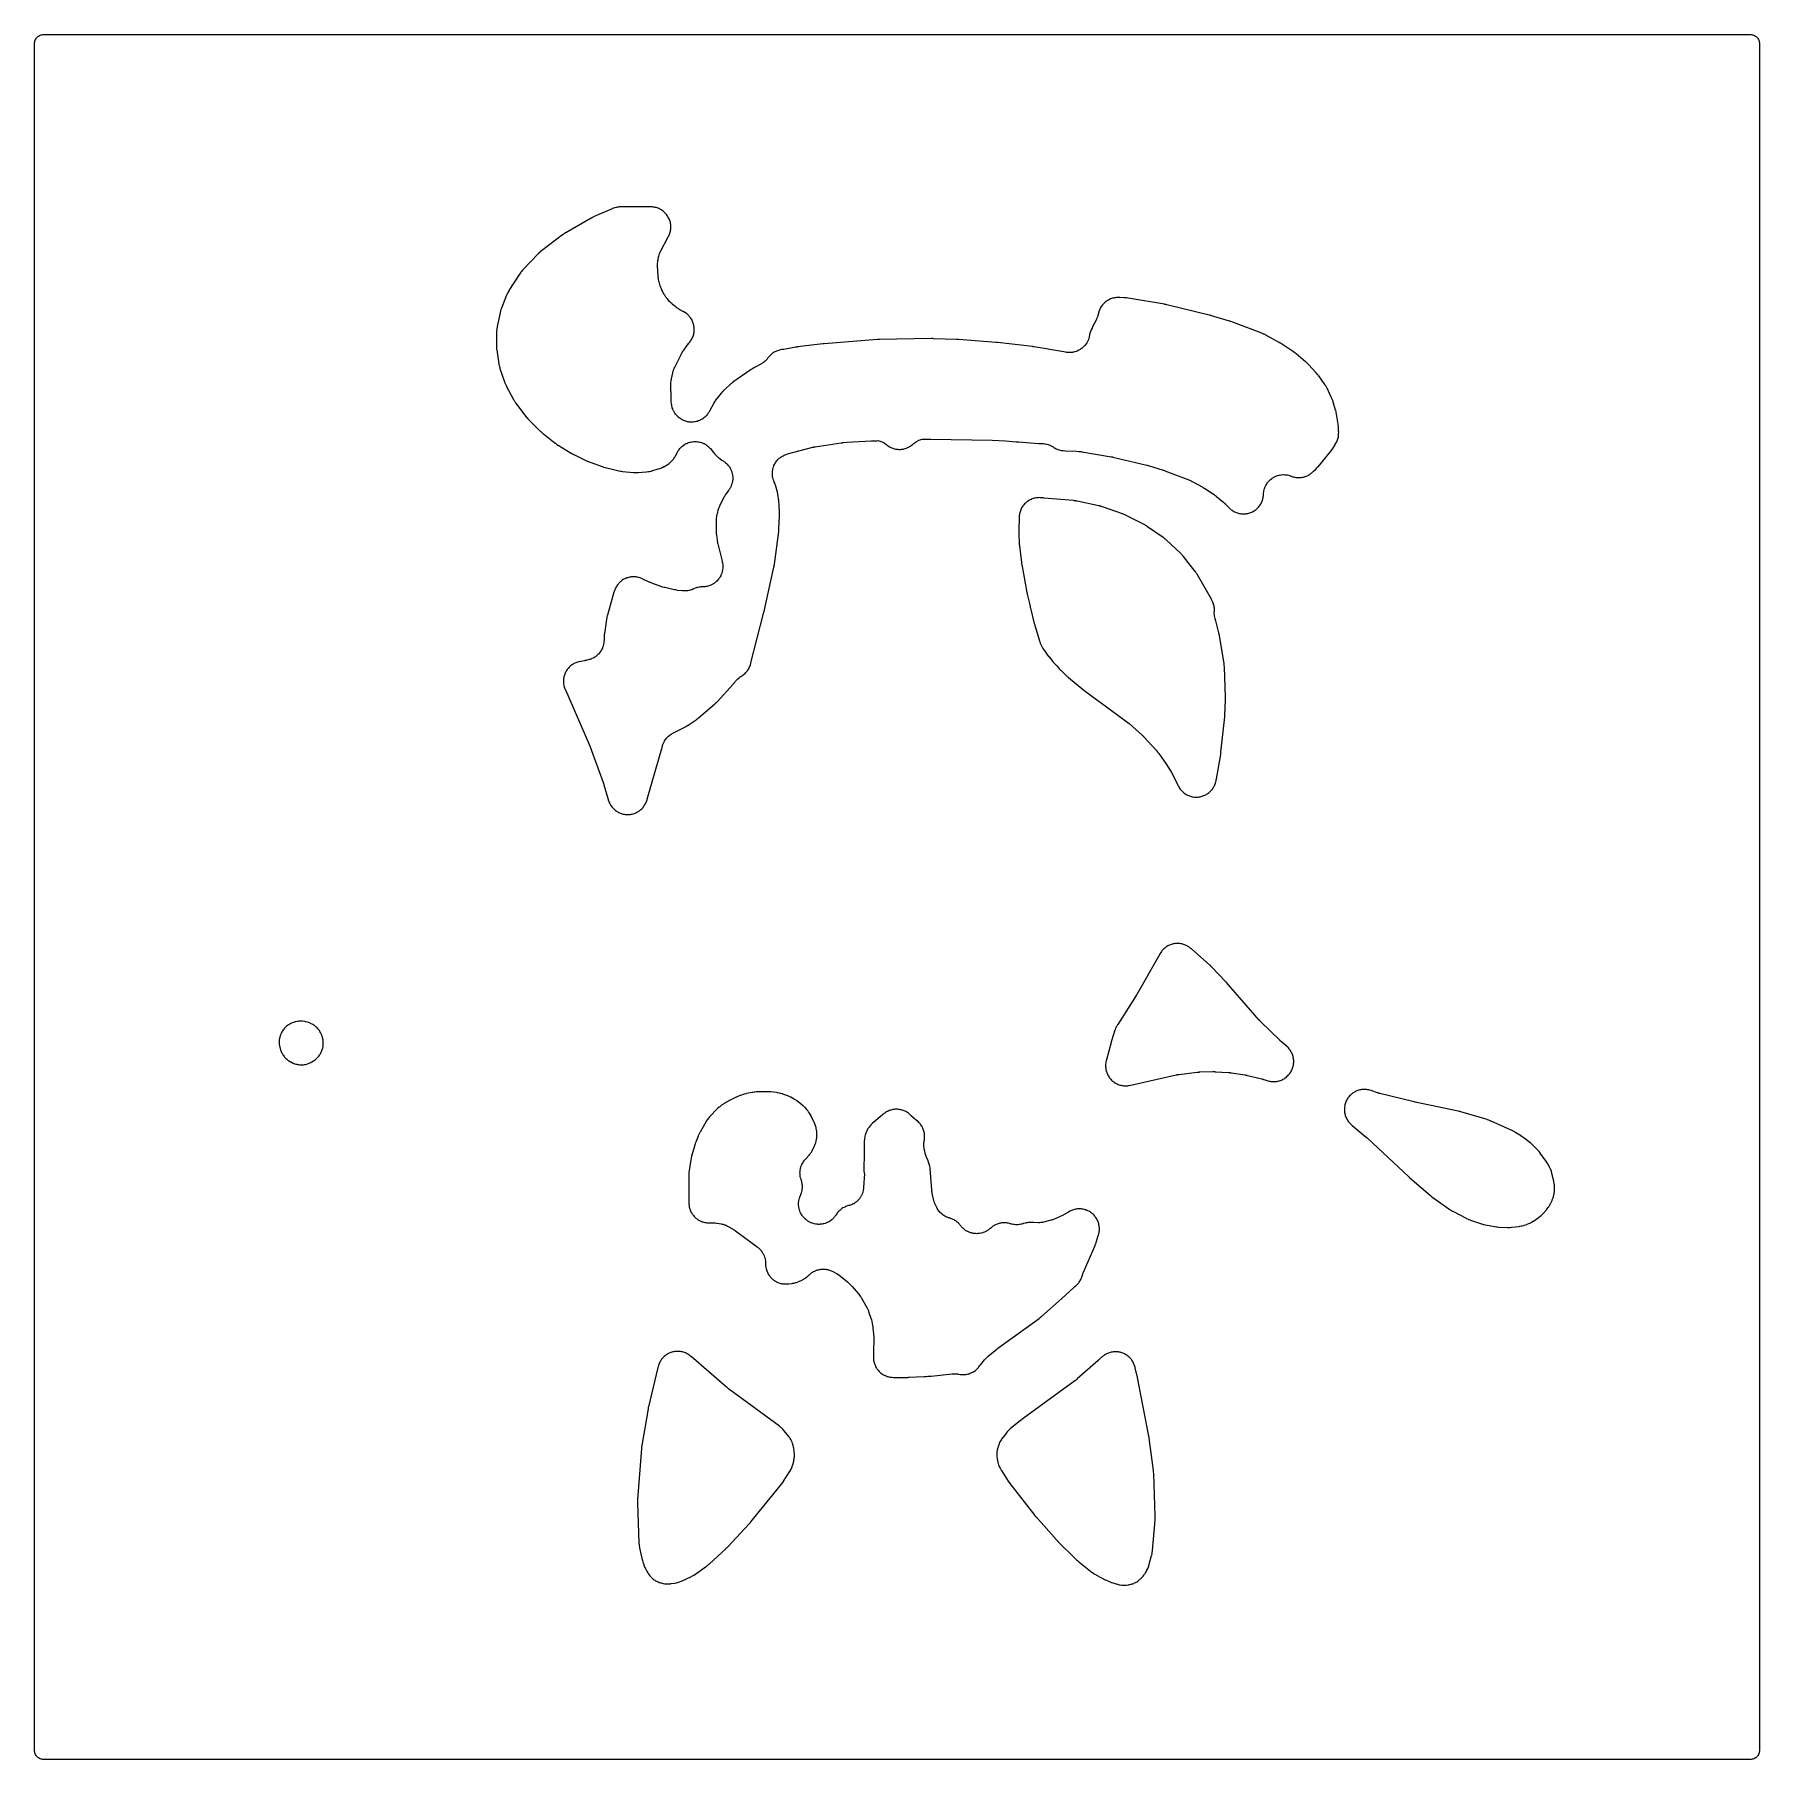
# Model space of a CAD drawing. Header units: millimetres. Extents: x 0 to 300, y 0 to 300.
import ezdxf

# ---------------------------------------------------------------- set-up
doc = ezdxf.new("R2010")
doc.units = ezdxf.units.MM
doc.layers.add('CUT', color=7, linetype='CONTINUOUS')

msp = doc.modelspace()

# ---------------------------------------------------------------- linework, layer by layer
at = {"layer": 'CUT'}
for points in [[(299.1616, 300.0264), (299.3033, 299.9594), (299.4378, 299.8787), (299.5638, 299.7853), (299.68, 299.68), (299.7853, 299.5638), (299.8787, 299.4378), (299.9594, 299.3033), (300.0264, 299.1616), (300.0793, 299.0139), (300.1174, 298.8618), (300.1404, 298.7066), (300.15, 298.5107), (300.15, 1.4893), (300.1404, 1.2934), (300.1174, 1.1382), (300.0793, 0.9861), (300.0264, 0.8384), (299.9594, 0.6967), (299.8787, 0.5622), (299.7853, 0.4362), (299.68, 0.32), (299.5638, 0.2147), (299.4378, 0.1213), (299.3033, 0.0406), (299.1616, -0.0264), (299.0139, -0.0793), (298.8618, -0.1174), (298.7066, -0.1404), (298.5107, -0.15), (1.4893, -0.15), (1.2934, -0.1404), (1.1382, -0.1174), (0.9861, -0.0793), (0.8384, -0.0264), (0.6967, 0.0406), (0.5622, 0.1213), (0.4362, 0.2147), (0.32, 0.32), (0.2147, 0.4362), (0.1213, 0.5622), (0.0406, 0.6967), (-0.0264, 0.8384), (-0.0793, 0.9861), (-0.1174, 1.1382), (-0.1404, 1.2934), (-0.15, 1.4893), (-0.15, 298.5107), (-0.1404, 298.7066), (-0.1174, 298.8618), (-0.0793, 299.0139), (-0.0264, 299.1616), (0.0406, 299.3033), (0.1213, 299.4378), (0.2147, 299.5638), (0.32, 299.68), (0.4362, 299.7853), (0.5622, 299.8787), (0.6967, 299.9594), (0.8384, 300.0264), (0.9861, 300.0793), (1.1382, 300.1174), (1.2934, 300.1404), (1.4893, 300.15), (298.5107, 300.15), (298.7066, 300.1404), (298.8618, 300.1174), (299.0139, 300.0793)], [(80.6858, 242.8172), (80.6979, 242.748), (80.7522, 242.4749), (80.7855, 242.3385), (80.8634, 242.0713), (80.8846, 242.0043), (81.6777, 239.6709), (81.6998, 239.6099), (81.7924, 239.3698), (81.844, 239.2507), (81.9558, 239.0189), (81.9852, 238.961), (83.2434, 236.6017), (83.273, 236.5486), (83.3944, 236.3404), (83.4596, 236.2378), (83.5964, 236.0394), (83.6318, 235.99), (85.3343, 233.7124), (85.3708, 233.6654), (85.5189, 233.4819), (85.597, 233.3922), (85.7583, 233.2202), (85.7998, 233.1776), (87.9517, 231.0478), (87.9863, 231.0146), (88.1582, 230.8543), (88.2303, 230.7911), (88.4115, 230.6414), (88.4489, 230.6115), (90.5148, 229.007), (90.5504, 228.9801), (90.7267, 228.8509), (90.8001, 228.8002), (90.9833, 228.681), (91.021, 228.6572), (93.2675, 227.2834), (93.3022, 227.2628), (93.4739, 227.1637), (93.5449, 227.125), (93.7213, 227.0347), (93.7575, 227.0168), (96.0793, 225.9015), (96.0794, 225.9014), (96.1172, 225.8839), (96.2104, 225.842), (96.3033, 225.8003), (96.3034, 225.8003), (96.3036, 225.8002), (96.3804, 225.7681), (96.5704, 225.6945), (96.6093, 225.68), (96.6095, 225.6799), (98.8663, 224.8722), (98.9099, 224.8573), (99.1248, 224.7873), (99.2132, 224.7612), (99.4317, 224.7037), (99.4764, 224.6927), (101.5552, 224.2093), (101.6053, 224.1985), (101.8517, 224.1494), (101.9528, 224.1326), (102.2019, 224.0995), (102.2528, 224.0935), (104.0908, 223.9085), (104.16, 223.9031), (104.435, 223.8874), (104.5739, 223.8855), (104.8492, 223.8938), (104.9185, 223.8974), (106.3246, 224.0007), (106.4094, 224.0092), (106.7445, 224.0519), (106.9122, 224.0824), (107.2407, 224.1604), (107.3231, 224.1823), (108.4379, 224.5108), (108.5009, 224.5308), (108.7493, 224.6153), (108.8727, 224.663), (109.1133, 224.7677), (109.1734, 224.7954), (109.4374, 224.9236), (109.5218, 224.9677), (109.8507, 225.1523), (110.0109, 225.2553), (110.3155, 225.4776), (110.3907, 225.536), (110.4178, 225.5584), (110.4699, 225.6033), (110.6727, 225.7859), (110.7709, 225.8823), (110.8822, 226.0013), (110.9717, 226.1058), (111.0724, 226.234), (111.1526, 226.3458), (111.302, 226.574), (111.3384, 226.6323), (111.4011, 226.7377), (111.4474, 226.821), (111.7202, 227.3489), (111.7776, 227.4534), (111.8624, 227.5993), (111.9924, 227.7992), (112.0563, 227.8875), (112.2054, 228.0735), (112.2777, 228.1551), (112.4446, 228.3254), (112.5247, 228.3994), (112.7076, 228.5522), (112.7946, 228.6179), (112.9918, 228.7519), (113.0849, 228.8086), (113.2944, 228.9224), (113.3927, 228.9696), (113.6125, 229.062), (113.715, 229.0992), (113.9428, 229.1693), (114.0485, 229.1962), (114.2822, 229.2433), (114.39, 229.2596), (114.6272, 229.2833), (114.7361, 229.2888), (114.9745, 229.2889), (115.0834, 229.2835), (115.3206, 229.26), (115.4285, 229.2438), (115.6622, 229.1969), (115.7679, 229.1701), (115.9958, 229.1002), (116.0983, 229.063), (116.3182, 228.9708), (116.4165, 228.9237), (116.6261, 228.8102), (116.7193, 228.7535), (116.9166, 228.6197), (117.0037, 228.5541), (117.1867, 228.4014), (117.2669, 228.3275), (117.4339, 228.1574), (117.5063, 228.0758), (117.6565, 227.8889), (117.6786, 227.8591), (118.0186, 227.4152), (118.0686, 227.3532), (118.2227, 227.1714), (118.2761, 227.1116), (118.4967, 226.8764), (118.61, 226.767), (118.8692, 226.5401), (118.9331, 226.487), (119.1941, 226.2816), (119.253, 226.2373), (119.4984, 226.0618), (119.6171, 225.9846), (119.6355, 225.9738), (119.7363, 225.911), (119.8767, 225.8186), (120.0684, 225.6784), (120.1529, 225.61), (120.3298, 225.4515), (120.407, 225.3751), (120.5674, 225.1999), (120.6367, 225.1163), (120.7789, 224.9261), (120.8396, 224.836), (120.9624, 224.6327), (121.0139, 224.537), (121.116, 224.3226), (121.1577, 224.2223), (121.2381, 223.9988), (121.2698, 223.8949), (121.3276, 223.6645), (121.3489, 223.558), (121.3837, 223.323), (121.3943, 223.2149), (121.4057, 222.9777), (121.4056, 222.8691), (121.3935, 222.6319), (121.3826, 222.5238), (121.3471, 222.2889), (121.3256, 222.1824), (121.2671, 221.9523), (121.2352, 221.8484), (121.1542, 221.6252), (121.1121, 221.525), (121.0095, 221.3108), (120.9577, 221.2153), (120.8344, 221.0123), (120.7401, 220.8731), (120.6711, 220.7765), (120.3641, 220.3684), (120.3233, 220.3117), (120.1645, 220.0802), (120.0919, 219.964), (119.9439, 219.7031), (119.9097, 219.6394), (119.1122, 218.0713), (119.0807, 218.0058), (118.9619, 217.7434), (118.9081, 217.6084), (118.8516, 217.4458), (118.8103, 217.3066), (118.7409, 217.0271), (118.725, 216.9562), (118.6025, 216.3456), (118.5883, 216.264), (118.5397, 215.9343), (118.5243, 215.7724), (118.5085, 215.4169), (118.5069, 215.3311), (118.5223, 213.6596), (118.5227, 213.6383), (118.5254, 213.5156), (118.5272, 213.4684), (118.5323, 213.3711), (118.5353, 213.3256), (118.5432, 213.2277), (118.5475, 213.1822), (118.5585, 213.0819), (118.5611, 213.0595), (118.6769, 212.1255), (118.6799, 212.1021), (118.6984, 211.9695), (118.7063, 211.9184), (118.7243, 211.8136), (118.7336, 211.7645), (118.755, 211.6594), (118.7658, 211.6106), (118.7912, 211.5034), (118.7971, 211.4793), (119.5679, 208.4389), (119.5923, 208.3325), (119.6234, 208.181), (119.6577, 207.9651), (119.6688, 207.8657), (119.6832, 207.6477), (119.6853, 207.5477), (119.6798, 207.3292), (119.6728, 207.2295), (119.6475, 207.0124), (119.6314, 206.9137), (119.5864, 206.6998), (119.5569, 206.5855), (119.4898, 206.3686), (119.4445, 206.2437), (119.3535, 206.0264), (119.3071, 205.9291), (119.1952, 205.7218), (119.1394, 205.6296), (119.0078, 205.4342), (118.9432, 205.3479), (118.793, 205.1664), (118.7203, 205.0868), (118.553, 204.9209), (118.4729, 204.8488), (118.2901, 204.7001), (118.2033, 204.6363), (118.0069, 204.5062), (117.9142, 204.4512), (117.7059, 204.341), (117.6083, 204.2953), (117.3903, 204.2061), (117.2886, 204.1702), (117.0629, 204.1028), (116.9582, 204.0771), (116.7269, 204.0321), (116.6203, 204.0168), (116.3857, 203.9948), (116.2191, 203.9873), (116.1012, 203.985), (116.037, 203.9852), (115.8781, 203.9781), (115.6906, 203.9602), (115.5332, 203.9372), (115.3484, 203.9009), (115.194, 203.8624), (115.0138, 203.8078), (114.864, 203.7542), (114.5806, 203.6366), (114.5074, 203.604), (114.482, 203.592), (114.2632, 203.501), (114.1611, 203.4643), (113.9343, 203.3954), (113.8292, 203.369), (113.5967, 203.3227), (113.4894, 203.3069), (113.2535, 203.2838), (113.1452, 203.2785), (112.9082, 203.2788), (112.7406, 203.2873), (112.6224, 203.2963), (111.8145, 203.3774), (111.6621, 203.3976), (111.3715, 203.4458), (111.2206, 203.4757), (109.5903, 203.8545), (109.4565, 203.8897), (109.2023, 203.9644), (109.0708, 204.0072), (107.2935, 204.6431), (107.1771, 204.6882), (106.9564, 204.7803), (106.8425, 204.8314), (105.7579, 205.3521), (105.6874, 205.3839), (105.405, 205.5031), (105.2598, 205.5562), (105.0851, 205.6108), (104.9355, 205.6497), (104.7563, 205.6871), (104.6036, 205.7113), (104.4217, 205.7313), (104.2674, 205.7407), (104.0844, 205.743), (103.9299, 205.7375), (103.7475, 205.7221), (103.5942, 205.7017), (103.4142, 205.6688), (103.2636, 205.6337), (103.0876, 205.5836), (102.9411, 205.5341), (102.7708, 205.4672), (102.6297, 205.4039), (102.4666, 205.3209), (102.3324, 205.2442), (102.1781, 205.1458), (102.0518, 205.0565), (101.9077, 204.9437), (101.7907, 204.8426), (101.6581, 204.7165), (101.5514, 204.6046), (101.4317, 204.4662), (101.3363, 204.3445), (101.2304, 204.1952), (101.1472, 204.0649), (101.0562, 203.9061), (100.986, 203.7684), (100.9108, 203.6015), (100.8542, 203.4577), (100.7558, 203.1675), (100.7328, 203.0937), (99.578, 199.0538), (99.5638, 199.0007), (99.4987, 198.7395), (99.4759, 198.6321), (99.4289, 198.3671), (99.4202, 198.3129), (99.0735, 195.8722), (99.0682, 195.831), (99.0448, 195.6283), (99.0374, 195.5454), (99.0245, 195.3418), (99.0225, 195.3002), (98.9977, 194.6335), (98.9904, 194.5148), (98.9758, 194.3471), (98.9435, 194.1116), (98.9234, 194.0047), (98.868, 193.7735), (98.8375, 193.6691), (98.7594, 193.4446), (98.7187, 193.3437), (98.6188, 193.128), (98.5683, 193.0317), (98.4475, 192.8269), (98.3877, 192.7361), (98.2473, 192.5442), (98.1788, 192.4598), (98.0201, 192.2827), (97.9436, 192.2055), (97.7682, 192.045), (97.6844, 191.9757), (97.4939, 191.8334), (97.4037, 191.7727), (97.2001, 191.65), (97.1043, 191.5985), (96.8895, 191.4965), (96.7891, 191.4548), (96.5653, 191.3746), (96.4043, 191.3257), (96.2897, 191.294), (95.9876, 191.2184), (95.9465, 191.2085), (95.8677, 191.1903), (95.8265, 191.1811), (95.7673, 191.1685), (95.721, 191.1591), (95.6322, 191.142), (95.5857, 191.1335), (94.9591, 191.0256), (94.8801, 191.0099), (94.5688, 190.94), (94.4137, 190.8968), (94.233, 190.8366), (94.083, 190.7781), (93.9092, 190.7), (93.7659, 190.6268), (93.6009, 190.5316), (93.4656, 190.4443), (93.311, 190.3331), (93.1852, 190.2326), (93.0425, 190.1064), (92.9275, 189.9938), (92.7982, 189.8539), (92.695, 189.7303), (92.5804, 189.5782), (92.4902, 189.4448), (92.3915, 189.2819), (92.3152, 189.1402), (92.2333, 188.9682), (92.1716, 188.8195), (92.1074, 188.6401), (92.061, 188.486), (92.0152, 188.3011), (91.9844, 188.1431), (91.9574, 187.9545), (91.9427, 187.7942), (91.9348, 187.6039), (91.9362, 187.4429), (91.9475, 187.2528), (91.9651, 187.0928), (91.9955, 186.9047), (92.029, 186.7473), (92.0781, 186.5632), (92.1274, 186.4099), (92.2401, 186.1116), (92.2704, 186.037), (96.4506, 176.4584), (96.464, 176.4271), (96.4892, 176.3671), (96.5021, 176.3357), (96.5198, 176.2919), (96.5339, 176.256), (96.5604, 176.187), (96.574, 176.1509), (98.8591, 169.911), (98.8721, 169.8745), (98.8965, 169.8043), (98.909, 169.7675), (98.9259, 169.7163), (98.9393, 169.6745), (98.9641, 169.5943), (98.9767, 169.5523), (99.7174, 166.9977), (99.7414, 166.922), (99.844, 166.6243), (99.9031, 166.4769), (99.9817, 166.3061), (100.0551, 166.1653), (100.1502, 166.0032), (100.2373, 165.8703), (100.348, 165.7184), (100.4478, 165.5949), (100.573, 165.4547), (100.6846, 165.3416), (100.8231, 165.2145), (100.9453, 165.1131), (101.0957, 165.0004), (101.2274, 164.9116), (101.3882, 164.8143), (101.528, 164.739), (101.6978, 164.6581), (101.8444, 164.5971), (102.0212, 164.5334), (102.1732, 164.4872), (102.3555, 164.4414), (102.5113, 164.4105), (102.6972, 164.383), (102.8553, 164.3676), (103.0431, 164.3588), (103.2019, 164.3591), (103.3896, 164.3689), (103.5476, 164.385), (103.7334, 164.4134), (103.8891, 164.4451), (104.0712, 164.4917), (104.2229, 164.5387), (104.3995, 164.6031), (104.5458, 164.6649), (104.7151, 164.7465), (104.8546, 164.8225), (105.015, 164.9205), (105.1462, 165.01), (105.2961, 165.1234), (105.4178, 165.2254), (105.5557, 165.3532), (105.6667, 165.4667), (105.7913, 165.6075), (105.8905, 165.7315), (106.0005, 165.884), (106.0869, 166.0172), (106.1813, 166.1798), (106.254, 166.321), (106.3318, 166.4921), (106.3902, 166.6398), (106.4914, 166.9378), (106.515, 167.0136), (109.1535, 176.2763), (109.19, 176.393), (109.2458, 176.5567), (109.3363, 176.7837), (109.3829, 176.8853), (109.4961, 177.1019), (109.5528, 177.1982), (109.6874, 177.4022), (109.7536, 177.4922), (109.9082, 177.6815), (109.9833, 177.7643), (110.1563, 177.9368), (110.2394, 178.0116), (110.4291, 178.1657), (110.5194, 178.2316), (110.7238, 178.3655), (110.8731, 178.4528), (110.9802, 178.5118), (113.2896, 179.7087), (113.31, 179.7194), (113.4269, 179.7822), (113.4714, 179.807), (113.5625, 179.8597), (113.6049, 179.8851), (113.695, 179.941), (113.7365, 179.9677), (113.8273, 180.0279), (113.8476, 180.0416), (115.0099, 180.8393), (115.0263, 180.8507), (115.1196, 180.9165), (115.1553, 180.9424), (115.228, 180.9967), (115.2617, 181.0226), (115.3335, 181.0793), (115.3666, 181.1061), (115.4387, 181.1662), (115.4549, 181.1799), (118.2559, 183.5777), (118.2734, 183.5928), (118.373, 183.6806), (118.4108, 183.7151), (118.4876, 183.7872), (118.5231, 183.8216), (118.5982, 183.8967), (118.6326, 183.9322), (118.7073, 184.0117), (118.724, 184.0297), (121.4848, 187.0584), (121.4963, 187.0712), (121.5541, 187.136), (121.5772, 187.1624), (121.6385, 187.2342), (121.6641, 187.2651), (121.7041, 187.3144), (121.725, 187.3407), (121.786, 187.4192), (121.7977, 187.4345), (121.8319, 187.4796), (121.9122, 187.5799), (122.0333, 187.7231), (122.2147, 187.9151), (122.3023, 187.9982), (122.5037, 188.1691), (122.5999, 188.242), (122.8421, 188.4054), (123.1562, 188.6122), (123.2838, 188.7055), (123.4291, 188.8233), (123.5468, 188.9287), (123.6798, 189.0603), (123.7865, 189.1768), (123.9059, 189.3208), (124.0006, 189.4473), (124.1052, 189.6024), (124.1869, 189.7376), (124.2757, 189.9022), (124.3437, 190.0449), (124.4158, 190.2175), (124.4695, 190.3661), (124.5611, 190.6655), (124.5823, 190.7416), (126.7531, 199.3325), (126.7556, 199.3425), (126.7664, 199.3861), (126.7708, 199.4047), (126.7863, 199.471), (126.7896, 199.4857), (128.5665, 207.4464), (128.5739, 207.4812), (128.608, 207.6518), (128.6204, 207.7217), (128.6469, 207.8937), (128.6519, 207.9288), (129.405, 213.6492), (129.4091, 213.6837), (129.4277, 213.8533), (129.4338, 213.9225), (129.445, 214.0927), (129.4469, 214.1274), (129.5421, 216.2919), (129.5432, 216.3264), (129.547, 216.4954), (129.547, 216.5643), (129.5435, 216.7333), (129.5425, 216.7678), (129.4724, 218.4261), (129.4702, 218.4659), (129.457, 218.6612), (129.4497, 218.7407), (129.4268, 218.9351), (129.4217, 218.9747), (129.2606, 220.1012), (129.2515, 220.1575), (129.2021, 220.4325), (129.178, 220.5439), (129.1092, 220.8146), (129.0942, 220.8696), (128.8964, 221.5456), (128.8722, 221.6213), (128.7689, 221.9189), (128.7093, 222.0664), (128.645, 222.2051), (128.5988, 222.3116), (128.5371, 222.4639), (128.4603, 222.6831), (128.4301, 222.7849), (128.3749, 223.0104), (128.3547, 223.1147), (128.3215, 223.3444), (128.3115, 223.4502), (128.3007, 223.6821), (128.3009, 223.7883), (128.3126, 224.0202), (128.323, 224.1259), (128.3571, 224.3555), (128.3777, 224.4597), (128.4338, 224.685), (128.4644, 224.7867), (128.5419, 225.0055), (128.5822, 225.1038), (128.6806, 225.3141), (128.7302, 225.408), (128.8484, 225.6078), (128.9069, 225.6965), (129.0439, 225.884), (129.1106, 225.9666), (129.2651, 226.1399), (129.3395, 226.2157), (129.51, 226.3733), (129.5913, 226.4415), (129.7763, 226.5819), (129.8639, 226.6419), (130.0615, 226.7638), (130.1545, 226.8151), (130.363, 226.9173), (130.4605, 226.9594), (130.6778, 227.0409), (130.8343, 227.0911), (130.9457, 227.1239), (135.3224, 228.2983), (135.4622, 228.3286), (135.4978, 228.336), (135.566, 228.3497), (135.6017, 228.3566), (135.6113, 228.3584), (135.6531, 228.3657), (135.7333, 228.3791), (135.7752, 228.3857), (140.2765, 229.0553), (140.4008, 229.0729), (140.4264, 229.0764), (140.4756, 229.0829), (140.5013, 229.0861), (140.5082, 229.0869), (140.5382, 229.0904), (140.5959, 229.0965), (140.626, 229.0996), (141.289, 229.1624), (145.4824, 229.3879), (145.9299, 229.4119), (146.464, 229.4407), (146.7482, 229.4559), (146.8306, 229.4359), (147.0719, 229.3637), (147.1804, 229.3249), (147.4128, 229.2278), (147.5167, 229.1779), (147.7376, 229.0569), (147.8357, 228.9964), (148.0427, 228.8529), (148.1966, 228.7339), (148.2191, 228.7163), (148.2903, 228.6598), (148.363, 228.6055), (148.5033, 228.5067), (148.6349, 228.4233), (148.7953, 228.3323), (148.9343, 228.2622), (149.1027, 228.1872), (149.2479, 228.1309), (149.4228, 228.0726), (149.5728, 228.0307), (149.7526, 227.9898), (149.9059, 227.9626), (150.0888, 227.9393), (150.2441, 227.9272), (150.4284, 227.9218), (150.5841, 227.9248), (150.768, 227.9374), (150.9227, 227.9555), (151.1045, 227.9859), (151.2567, 228.019), (151.4347, 228.0669), (151.583, 228.1147), (151.7555, 228.1797), (151.8984, 228.2416), (152.0638, 228.3231), (152.2, 228.3986), (152.3567, 228.4958), (152.4849, 228.5842), (152.6314, 228.6961), (152.7505, 228.7967), (152.7588, 228.8044), (152.8443, 228.8803), (152.9679, 228.9848), (153.1493, 229.1241), (153.2353, 229.1837), (153.4292, 229.305), (153.5205, 229.3562), (153.725, 229.4585), (153.8207, 229.5008), (154.0341, 229.5832), (154.1334, 229.6162), (154.3537, 229.6778), (154.3816, 229.6842), (155.7362, 229.7009), (155.7495, 229.7011), (155.775, 229.7012), (155.7855, 229.7013), (155.8171, 229.7012), (155.8605, 229.7008), (155.8836, 229.7005), (166.5468, 229.508), (168.8892, 229.3928), (170.7396, 229.2637), (170.9845, 229.2466), (171.123, 229.2369), (173.2592, 229.0879), (174.6702, 228.9396), (174.8126, 228.931), (174.9553, 228.9352), (174.9711, 228.9363), (175.105, 228.9425), (175.3362, 228.942), (175.4419, 228.9367), (175.672, 228.9139), (175.7767, 228.8985), (176.0036, 228.8537), (176.1063, 228.8282), (176.3278, 228.7618), (176.4276, 228.7265), (176.6417, 228.6391), (176.7376, 228.5944), (176.9423, 228.4867), (177.0619, 228.4162), (177.169, 228.3493), (177.2527, 228.2938), (177.2907, 228.2694), (177.3345, 228.2422), (177.3876, 228.2073), (177.5314, 228.1233), (177.7065, 228.0329), (177.8583, 227.9644), (178.0418, 227.8927), (178.1998, 227.8403), (178.3898, 227.788), (178.5524, 227.7523), (178.7468, 227.7201), (178.9122, 227.7015), (179.2823, 227.6793), (179.2951, 227.6783), (179.2961, 227.6783), (179.3213, 227.6769), (181.2001, 227.5904), (181.6338, 227.5704), (181.7786, 227.5593), (182.0555, 227.5297), (182.1995, 227.5098), (187.26, 226.6558), (187.3433, 226.6403), (187.5022, 226.6077), (187.5849, 226.5892), (193.4686, 225.1633), (193.5292, 225.1478), (193.6449, 225.1165), (193.705, 225.0994), (196.308, 224.323), (196.3933, 224.2958), (196.5558, 224.2407), (196.6401, 224.2103), (200.7974, 222.624), (200.9462, 222.5614), (201.2269, 222.432), (201.3712, 222.3596), (203.2188, 221.3524), (203.3116, 221.2991), (203.4871, 221.1931), (203.5775, 221.1357), (205.2111, 220.0459), (205.3191, 219.9695), (205.5217, 219.8176), (205.6253, 219.7353), (206.9066, 218.6594), (207.017, 218.5608), (207.2225, 218.3654), (207.3266, 218.2601), (207.6641, 217.8969), (207.7185, 217.8412), (207.9391, 217.6259), (208.0555, 217.5228), (208.1991, 217.4076), (208.325, 217.3163), (208.4791, 217.2156), (208.6133, 217.137), (208.7764, 217.0517), (208.9176, 216.9865), (209.0882, 216.9174), (209.2351, 216.8662), (209.4116, 216.8141), (209.5627, 216.7773), (209.7435, 216.7426), (209.8975, 216.7207), (210.0808, 216.7037), (210.2361, 216.6968), (210.4202, 216.6977), (210.5755, 216.7059), (210.7586, 216.7246), (210.9124, 216.748), (211.0929, 216.7844), (211.2436, 216.8225), (211.4197, 216.8762), (211.566, 216.9288), (211.7361, 216.9994), (211.8766, 217.0659), (212.039, 217.1527), (212.1724, 217.2326), (212.3256, 217.3347), (212.4506, 217.4271), (212.5932, 217.5436), (212.7086, 217.6478), (212.8392, 217.7776), (212.944, 217.8924), (213.0614, 218.0343), (213.1545, 218.1588), (213.2575, 218.3114), (213.3382, 218.4443), (213.4259, 218.6062), (213.4933, 218.7463), (213.5649, 218.9159), (213.6183, 219.062), (213.6731, 219.2377), (213.7121, 219.3883), (213.7495, 219.5685), (213.7738, 219.7221), (213.7935, 219.9051), (213.8, 219.9826), (213.8019, 220.0141), (213.8037, 220.0521), (213.8064, 220.129), (213.8165, 220.2971), (213.8426, 220.5337), (213.8598, 220.6411), (213.9092, 220.8739), (213.937, 220.9791), (214.0091, 221.2059), (214.0473, 221.3078), (214.1415, 221.5263), (214.1895, 221.624), (214.305, 221.832), (214.3624, 221.9245), (214.4979, 222.1201), (214.5642, 222.2064), (214.7184, 222.3876), (214.793, 222.4669), (214.9643, 222.632), (215.0464, 222.7035), (215.2333, 222.8508), (215.322, 222.9138), (215.5225, 223.0419), (215.6171, 223.0958), (215.8293, 223.2034), (215.9287, 223.2477), (216.1506, 223.3337), (216.2539, 223.368), (216.4832, 223.4316), (216.5894, 223.4555), (216.8238, 223.4961), (216.9318, 223.5093), (217.1692, 223.5265), (217.278, 223.5289), (217.5158, 223.5225), (217.6244, 223.5142), (217.8604, 223.4842), (217.9676, 223.4652), (218.1995, 223.412), (218.3043, 223.3825), (218.5298, 223.3066), (218.5821, 223.286), (218.653, 223.2601), (218.6545, 223.2596), (218.7557, 223.2252), (218.7558, 223.2252), (218.9293, 223.1664), (219.0781, 223.1238), (219.2564, 223.082), (219.4086, 223.054), (219.5902, 223.0296), (219.7444, 223.0164), (219.9275, 223.0097), (220.0822, 223.0115), (220.2651, 223.0225), (220.4189, 223.0392), (220.5999, 223.0678), (220.7514, 223.0994), (220.9287, 223.1453), (221.0765, 223.1913), (221.2485, 223.2542), (221.3912, 223.3143), (221.5564, 223.3935), (221.6925, 223.467), (221.8493, 223.5618), (221.9777, 223.6482), (222.1246, 223.7577), (222.244, 223.856), (222.471, 224.0622), (222.527, 224.1156), (222.9523, 224.5411), (222.9778, 224.5672), (223.1013, 224.6966), (223.1505, 224.7504), (223.2679, 224.8853), (223.2916, 224.913), (225.337, 227.3715), (225.3671, 227.4089), (225.5121, 227.5941), (225.5689, 227.6714), (225.7025, 227.865), (225.7291, 227.9049), (226.2646, 228.7331), (226.308, 228.8042), (226.4725, 229.0901), (226.5478, 229.2386), (226.6278, 229.4185), (226.6873, 229.574), (226.7481, 229.7613), (226.7911, 229.922), (226.8321, 230.1147), (226.8583, 230.279), (226.879, 230.4749), (226.8879, 230.641), (226.8885, 230.9708), (226.8864, 231.054), (226.8518, 231.7397), (226.8492, 231.7806), (226.834, 231.9809), (226.8257, 232.0624), (226.8002, 232.2617), (226.7944, 232.3023), (226.5212, 234.0757), (226.5111, 234.1341), (226.4667, 234.365), (226.44, 234.4805), (226.3787, 234.7074), (226.3621, 234.7643), (225.8629, 236.372), (225.8439, 236.4293), (225.7645, 236.6547), (225.7202, 236.7669), (225.624, 236.9857), (225.5987, 237.0404), (224.8608, 238.5608), (224.8307, 238.6197), (224.7067, 238.8506), (224.6393, 238.9643), (224.4966, 239.1841), (224.4595, 239.2388), (223.4205, 240.7032), (223.3894, 240.7456), (223.2336, 240.9505), (223.1674, 241.032), (222.9985, 241.2262), (222.9634, 241.2653), (221.6297, 242.7016), (221.5955, 242.7373), (221.4249, 242.9099), (221.3532, 242.9782), (221.1724, 243.1399), (221.135, 243.1723), (219.5023, 244.5437), (219.4683, 244.5715), (219.2996, 244.7055), (219.2293, 244.7583), (219.0535, 244.8828), (219.0173, 244.9077), (216.9575, 246.2832), (216.9275, 246.3028), (216.7793, 246.397), (216.718, 246.4341), (216.5658, 246.5216), (216.5345, 246.5391), (214.182, 247.822), (214.1343, 247.847), (213.8983, 247.9656), (213.8004, 248.0107), (213.557, 248.1131), (213.507, 248.1331), (208.2879, 250.1248), (208.2618, 250.1345), (208.111, 250.1891), (208.0526, 250.2089), (207.9281, 250.2486), (207.8997, 250.2574), (204.5927, 251.2441), (204.5806, 251.2477), (204.5426, 251.2587), (204.5022, 251.2699), (204.3781, 251.3023), (204.35, 251.3094), (196.9716, 253.098), (196.9459, 253.104), (196.7981, 253.1372), (196.741, 253.149), (196.6197, 253.1717), (196.592, 253.1766), (190.2226, 254.2522), (190.1746, 254.2596), (189.9393, 254.292), (189.8429, 254.3023), (189.6059, 254.3205), (189.5575, 254.3234), (188.7697, 254.3597), (188.6885, 254.3614), (188.3669, 254.3599), (188.2048, 254.3509), (188.0139, 254.3306), (187.8536, 254.3052), (187.6657, 254.2656), (187.5088, 254.2241), (187.3259, 254.1657), (187.174, 254.1086), (186.9979, 254.0319), (186.8526, 253.9597), (186.6852, 253.8656), (186.5479, 253.779), (186.3909, 253.6685), (186.2631, 253.5684), (186.1181, 253.4425), (186.0011, 253.3301), (185.8696, 253.1901), (185.7646, 253.0664), (185.648, 252.9139), (185.5561, 252.7801), (185.4555, 252.6166), (185.3776, 252.4742), (185.294, 252.3013), (185.231, 252.1518), (185.1654, 251.9713), (185.1178, 251.8162), (185.0326, 251.4784), (185.023, 251.4382), (185.0101, 251.3806), (184.9772, 251.2568), (184.9358, 251.1162), (184.8654, 250.9117), (184.813, 250.7792), (184.7564, 250.6477), (184.7455, 250.6243), (184.7231, 250.5777), (184.7111, 250.5533), (184.7015, 250.534), (184.0548, 249.2507), (184.0358, 249.2139), (184.0033, 249.152), (183.9698, 249.0902), (183.97, 249.0901), (183.9478, 249.0485), (183.7982, 248.7541), (183.7329, 248.6077), (183.6643, 248.4309), (183.6139, 248.2787), (183.5634, 248.0959), (183.5285, 247.9395), (183.4931, 247.7324), (183.4704, 247.6168), (183.4342, 247.4539), (183.3718, 247.2266), (183.3382, 247.1242), (183.2539, 246.9041), (183.2104, 246.8054), (183.1049, 246.5947), (183.0519, 246.5008), (182.9263, 246.3014), (182.8643, 246.2131), (182.7197, 246.0271), (182.6494, 245.9453), (182.4872, 245.7743), (182.4093, 245.6998), (182.2311, 245.5456), (182.1462, 245.4791), (181.9537, 245.3431), (181.8627, 245.2852), (181.6579, 245.1688), (181.5616, 245.1201), (181.3463, 245.0243), (181.2458, 244.9854), (181.0221, 244.9111), (180.9182, 244.8822), (180.6883, 244.8303), (180.5821, 244.8117), (180.3482, 244.7826), (180.2407, 244.7745), (180.0051, 244.7685), (179.8973, 244.771), (179.6623, 244.7881), (179.4967, 244.8084), (179.38, 244.8256), (173.8915, 245.7726), (173.8716, 245.7759), (173.7568, 245.7942), (173.7125, 245.8007), (173.6187, 245.813), (173.5972, 245.8156), (167.4802, 246.5332), (167.465, 246.5349), (167.3992, 246.542), (167.371, 246.5448), (167.3678, 246.5451), (167.3582, 246.546), (167.2581, 246.555), (167.2358, 246.5569), (160.6864, 247.0524), (160.6703, 247.0535), (160.6006, 247.0581), (160.5707, 247.0598), (160.5478, 247.0608), (160.4648, 247.0647), (160.4412, 247.0656), (156.306, 247.1983), (156.2875, 247.1988), (156.1814, 247.2009), (156.1779, 247.201), (156.1715, 247.2011), (156.1306, 247.2014), (156.0442, 247.201), (156.0245, 247.2008), (146.943, 247.0427), (146.9204, 247.0422), (146.7902, 247.0381), (146.7401, 247.0357), (146.6342, 247.029), (146.6101, 247.0273), (137.3302, 246.3017), (137.3149, 246.3004), (137.2487, 246.2946), (137.2205, 246.2919), (137.1202, 246.2813), (137.098, 246.2788), (132.6807, 245.749), (132.6604, 245.7464), (132.5442, 245.731), (132.4996, 245.7244), (132.4053, 245.7091), (132.3839, 245.7055), (130.2781, 245.3356), (130.0305, 245.3014), (129.9565, 245.2894), (129.6646, 245.2351), (129.5187, 245.2008), (129.3481, 245.1521), (129.2061, 245.1043), (129.0408, 245.04), (128.9039, 244.9791), (128.7454, 244.8996), (128.6148, 244.8262), (128.4644, 244.7321), (128.3412, 244.6469), (128.2003, 244.5392), (128.0856, 244.4427), (127.9554, 244.3223), (127.8502, 244.2156), (127.7318, 244.0835), (127.6371, 243.9674), (127.5399, 243.8362), (127.474, 243.7512), (127.378, 243.633), (127.2821, 243.5253), (127.1592, 243.395), (127.0406, 243.2837), (126.884, 243.1506), (126.8004, 243.0851), (126.7664, 243.0593), (126.5517, 242.914), (126.5465, 242.9107), (126.3887, 242.8161), (126.2739, 242.7516), (125.1844, 242.1774), (125.1637, 242.1663), (125.0452, 242.1016), (125, 242.076), (124.9077, 242.0216), (124.8647, 241.9954), (124.7734, 241.9377), (124.7314, 241.9102), (124.6396, 241.8481), (124.6189, 241.8339), (121.4247, 239.5982), (121.3762, 239.5629), (121.1841, 239.4175), (121.0931, 239.3431), (120.8998, 239.173), (120.854, 239.1311), (119.8195, 238.147), (119.8045, 238.1325), (119.7185, 238.0486), (119.6859, 238.0158), (119.6196, 237.9473), (119.589, 237.9147), (119.5242, 237.8437), (119.4945, 237.8103), (119.4299, 237.7356), (119.4156, 237.7187), (118.6801, 236.8432), (118.6266, 236.7759), (118.4196, 236.5007), (118.3256, 236.3611), (118.1366, 236.0455), (118.093, 235.968), (117.3661, 234.5859), (117.3092, 234.4838), (117.2251, 234.3413), (117.0967, 234.146), (117.0336, 234.0596), (116.8868, 233.8777), (116.8157, 233.7979), (116.6518, 233.6311), (116.5733, 233.5586), (116.394, 233.4086), (116.3087, 233.344), (116.1157, 233.2122), (116.0246, 233.1562), (115.8196, 233.0438), (115.7235, 232.997), (115.5086, 232.905), (115.4083, 232.8678), (115.1855, 232.7972), (115.0821, 232.7699), (114.8534, 232.7213), (114.7479, 232.7041), (114.5156, 232.678), (114.4089, 232.6713), (114.1751, 232.6679), (114.0683, 232.6715), (113.8353, 232.6909), (113.7293, 232.7049), (113.4993, 232.7469), (113.3952, 232.7711), (113.1704, 232.8353), (113.0691, 232.8696), (112.8516, 232.9552), (112.7542, 232.9992), (112.5461, 233.1057), (112.4533, 233.159), (112.2566, 233.2851), (112.1695, 233.3472), (111.9859, 233.4919), (111.9053, 233.5621), (111.7366, 233.7241), (111.6632, 233.8018), (111.5112, 233.9793), (111.4456, 234.0638), (111.3116, 234.2554), (111.2546, 234.3458), (111.1398, 234.5495), (111.0919, 234.6451), (110.9975, 234.8589), (110.9591, 234.9587), (110.8859, 235.1807), (110.8575, 235.2838), (110.8062, 235.5119), (110.7779, 235.6749), (110.7607, 235.7906), (110.7051, 236.2388), (110.6976, 236.3069), (110.6851, 236.4377), (110.6796, 236.506), (110.6736, 236.5969), (110.67, 236.6653), (110.6651, 236.7966), (110.6634, 236.8651), (110.6416, 239.231), (110.6416, 239.2711), (110.6421, 239.3384), (110.6433, 239.3978), (110.6436, 239.4071), (110.653, 239.5558), (110.6743, 239.7809), (110.6954, 239.9439), (110.7025, 239.9869), (110.7128, 240.0454), (110.7182, 240.0734), (110.7197, 240.0812), (110.7199, 240.0822), (110.72, 240.083), (110.7201, 240.0833), (110.7202, 240.0837), (110.7227, 240.0963), (110.726, 240.113), (110.7325, 240.1448), (110.736, 240.1615), (110.7451, 240.2041), (110.749, 240.2231), (110.9577, 241.2678), (110.965, 241.3031), (110.9779, 241.3626), (110.9883, 241.4086), (111.0215, 241.5327), (111.0636, 241.6743), (111.1351, 241.8802), (111.1883, 242.0136), (111.2458, 242.1458), (111.2568, 242.1694), (111.2795, 242.2162), (111.2917, 242.2408), (111.3015, 242.2602), (112.4735, 244.5646), (112.489, 244.5947), (112.5155, 244.6448), (112.5392, 244.6889), (112.543, 244.6957), (112.6067, 244.804), (112.7075, 244.9656), (112.7841, 245.0809), (112.8053, 245.1109), (112.8346, 245.1514), (112.8503, 245.1726), (112.8628, 245.1893), (113.7217, 246.331), (113.7411, 246.3564), (113.7712, 246.3953), (113.7789, 246.4054), (113.8549, 246.5053), (113.8543, 246.5058), (113.8718, 246.5274), (113.8766, 246.534), (114.0348, 246.739), (114.1258, 246.87), (114.2257, 247.0302), (114.3032, 247.1696), (114.3866, 247.339), (114.4499, 247.4854), (114.516, 247.6622), (114.5644, 247.8142), (114.6126, 247.9967), (114.6456, 248.1528), (114.6754, 248.3392), (114.6927, 248.4977), (114.7038, 248.6862), (114.7052, 248.8457), (114.6974, 249.0343), (114.683, 249.1931), (114.6565, 249.38), (114.6263, 249.5367), (114.5813, 249.72), (114.5357, 249.8728), (114.4727, 250.0508), (114.412, 250.1983), (114.3316, 250.3691), (114.2566, 250.5099), (114.1596, 250.6718), (114.0709, 250.8044), (113.9583, 250.9559), (113.8568, 251.079), (113.7297, 251.2185), (113.6165, 251.3309), (113.4761, 251.457), (113.3523, 251.5576), (113.2, 251.6692), (113.0668, 251.7569), (112.7945, 251.9173), (112.7248, 251.9561), (112.295, 252.1813), (112.2634, 252.1982), (112.2108, 252.2267), (112.1647, 252.2525), (112.1575, 252.2566), (112.0443, 252.3256), (111.8755, 252.4349), (111.7552, 252.5181), (111.724, 252.5411), (111.6818, 252.573), (111.6598, 252.59), (111.6424, 252.6035), (111.0227, 253.0915), (110.9924, 253.1158), (110.9418, 253.1569), (110.8977, 253.1937), (110.8909, 253.1995), (110.7841, 253.2965), (110.6266, 253.4484), (110.5157, 253.5626), (110.4874, 253.5938), (110.4493, 253.6368), (110.4295, 253.6597), (110.4139, 253.6779), (109.9725, 254.1984), (109.9474, 254.2285), (109.9056, 254.2794), (109.8693, 254.3248), (109.8638, 254.3319), (109.7776, 254.4495), (109.6524, 254.6317), (109.5659, 254.7672), (109.5442, 254.8039), (109.5151, 254.8542), (109.5002, 254.8809), (109.4885, 254.9021), (109.1333, 255.5511), (109.1131, 255.5889), (109.0796, 255.6527), (109.0509, 255.7093), (109.0466, 255.7182), (108.9811, 255.8635), (108.8893, 256.087), (108.8284, 256.252), (108.814, 256.2962), (108.795, 256.3568), (108.7854, 256.3888), (108.778, 256.4142), (108.5778, 257.1127), (108.56, 257.1782), (108.5348, 257.2766), (108.4927, 257.476), (108.4544, 257.7044), (108.4293, 257.9066), (108.4211, 258.0078), (108.4166, 258.0756), (108.3219, 259.8718), (108.3192, 259.9451), (108.3168, 260.0548), (108.322, 260.2748), (108.3394, 260.5243), (108.3648, 260.7429), (108.3824, 260.8511), (108.3953, 260.9233), (108.4729, 261.3224), (108.4804, 261.3594), (108.4934, 261.4213), (108.5047, 261.4718), (108.5403, 261.6057), (108.5855, 261.7575), (108.663, 261.9779), (108.7211, 262.1205), (108.784, 262.2617), (108.7962, 262.2868), (108.8211, 262.3367), (108.8345, 262.3629), (108.8453, 262.3836), (110.1743, 264.9103), (110.209, 264.9804), (110.3398, 265.2617), (110.3988, 265.4067), (110.4601, 265.5815), (110.5047, 265.7316), (110.5486, 265.9115), (110.5783, 266.0652), (110.6044, 266.2486), (110.6189, 266.4045), (110.6271, 266.5895), (110.6263, 266.7461), (110.6163, 266.931), (110.6002, 267.0867), (110.5721, 267.2698), (110.5409, 267.4232), (110.4951, 267.6027), (110.4491, 267.7523), (110.386, 267.9265), (110.3255, 268.0708), (110.2457, 268.238), (110.1714, 268.3758), (110.0757, 268.5344), (109.9883, 268.6642), (109.8775, 268.8127), (109.7779, 268.9334), (109.6531, 269.0703), (109.5421, 269.1807), (109.4045, 269.3048), (109.2833, 269.4038), (109.1343, 269.5139), (109.004, 269.6006), (108.8449, 269.6955), (108.7068, 269.7691), (108.5392, 269.848), (108.3945, 269.9077), (108.22, 269.97), (108.0702, 270.0152), (107.8905, 270.0601), (107.737, 270.0905), (107.5537, 270.1176), (107.3979, 270.1329), (107.0882, 270.1481), (107.0099, 270.15), (102.0704, 270.15), (101.9879, 270.1479), (101.6612, 270.131), (101.497, 270.114), (101.304, 270.0839), (101.1425, 270.0501), (100.9537, 270.0002), (100.7965, 269.9499), (100.4906, 269.8344), (100.4142, 269.8032), (97.3059, 268.442), (97.2669, 268.4243), (97.0771, 268.335), (97.0006, 268.2965), (96.8158, 268.1972), (96.7784, 268.1765), (92.3576, 265.6467), (92.3134, 265.6205), (92.0989, 265.4884), (92.0132, 265.4317), (91.8076, 265.2862), (91.7662, 265.2558), (88.139, 262.5084), (88.0887, 262.4687), (87.8926, 262.3074), (87.797, 262.2221), (87.6144, 262.0457), (87.5693, 262.0003), (84.862, 259.1656), (84.8101, 259.1085), (84.6096, 258.8772), (84.5142, 258.7558), (84.337, 258.5064), (84.2939, 258.4424), (82.4479, 255.5582), (82.4085, 255.4933), (82.2584, 255.2323), (82.189, 255.0972), (82.0644, 254.8232), (82.0346, 254.7534), (81.1354, 252.4986), (81.1109, 252.4329), (81.0193, 252.1703), (80.979, 252.036), (80.9107, 251.7664), (80.895, 251.6981), (80.3976, 249.2942), (80.3841, 249.2207), (80.3377, 248.9283), (80.3212, 248.7798), (80.3023, 248.4843), (80.2993, 248.4097), (80.2586, 246.0555), (80.2589, 245.9878), (80.2656, 245.7194), (80.2747, 245.5843), (80.3041, 245.3174), (80.313, 245.2503)], [(171.2856, 211.524), (171.2949, 211.364), (171.3, 211.2988), (171.3158, 211.1393), (171.3194, 211.1068), (171.6647, 208.2238), (171.6677, 208.2004), (171.6858, 208.0654), (171.6937, 208.0136), (171.7121, 207.9043), (171.7165, 207.8794), (172.6189, 202.99), (172.6222, 202.9727), (172.6416, 202.8738), (172.6495, 202.8358), (172.6672, 202.7557), (172.6714, 202.7374), (173.1067, 200.8736), (173.1842, 200.4826), (173.1902, 200.4538), (173.2262, 200.2883), (173.2413, 200.2249), (173.2761, 200.0915), (173.2843, 200.0612), (173.3558, 199.8075), (173.7647, 198.0566), (173.7708, 198.0316), (173.8067, 197.8884), (173.8215, 197.8335), (173.8548, 197.7179), (173.8626, 197.6917), (174.812, 194.6026), (174.8286, 194.5515), (174.9141, 194.3033), (174.9523, 194.2032), (175.0543, 193.9613), (175.0759, 193.9122), (175.1254, 193.8049), (175.1361, 193.7833), (175.1737, 193.7019), (175.2053, 193.6375), (175.3363, 193.3849), (175.408, 193.2606), (175.561, 193.0208), (175.601, 192.9612), (176.0668, 192.2988), (176.0905, 192.2659), (176.2088, 192.1064), (176.2587, 192.0426), (176.3849, 191.8893), (176.411, 191.8584), (176.7722, 191.4417), (177.0083, 191.1289), (177.0402, 191.088), (177.1997, 190.8903), (177.2674, 190.8118), (177.4393, 190.6249), (177.475, 190.5873), (177.7975, 190.2587), (178.1622, 189.8379), (178.186, 189.8111), (178.3039, 189.6811), (178.3531, 189.6292), (178.4767, 189.5045), (178.5022, 189.4794), (179.4345, 188.5805), (179.4555, 188.5606), (179.5776, 188.447), (179.6255, 188.4042), (179.7286, 188.3158), (179.7523, 188.2959), (179.7894, 188.2653), (179.8043, 188.2524), (179.8364, 188.2251), (182.5295, 186.0055), (182.5458, 185.9922), (182.6405, 185.9162), (182.6774, 185.8875), (182.7562, 185.828), (182.7743, 185.8145), (190.3935, 180.2257), (192.678, 178.1808), (192.7068, 178.1546), (192.7547, 178.1102), (192.7966, 178.0706), (192.8183, 178.0494), (192.8355, 178.0326), (192.8617, 178.0066), (192.8892, 177.979), (192.9349, 177.9323), (192.9747, 177.8906), (192.9953, 177.8684), (193.0116, 177.8508), (195.1089, 175.5546), (195.3051, 175.3324), (195.3203, 175.3147), (195.3682, 175.257), (195.3814, 175.2406), (195.4276, 175.1813), (195.5142, 175.0665), (195.5585, 175.0058), (196.9081, 173.0954), (197.0948, 172.799), (197.2233, 172.5951), (197.4394, 172.252), (197.8033, 171.6745), (198.3948, 170.5891), (198.8538, 169.5632), (198.8876, 169.4925), (199.0281, 169.2156), (199.1058, 169.0795), (199.2055, 168.9231), (199.2961, 168.7953), (199.4106, 168.6495), (199.5132, 168.5311), (199.6414, 168.3972), (199.7552, 168.2894), (199.8959, 168.1687), (200.0196, 168.0726), (200.1714, 167.9661), (200.304, 167.8826), (200.4655, 167.7915), (200.6056, 167.7213), (200.7752, 167.6465), (200.9215, 167.5904), (201.0976, 167.5325), (201.2487, 167.4909), (201.4297, 167.4505), (201.5841, 167.4239), (201.7681, 167.4014), (201.9244, 167.3901), (202.1097, 167.3857), (202.2664, 167.3896), (202.4513, 167.4034), (202.6067, 167.4227), (202.7894, 167.4544), (202.9423, 167.4888), (203.121, 167.5383), (203.2697, 167.5875), (203.4427, 167.6542), (203.586, 167.7177), (203.7516, 167.801), (203.888, 167.8782), (204.0447, 167.9773), (204.1728, 168.0674), (204.3191, 168.1814), (204.4378, 168.2836), (204.5722, 168.4114), (204.6803, 168.5247), (204.8016, 168.665), (204.8981, 168.7884), (205.0051, 168.9399), (205.0891, 169.0721), (205.1808, 169.2333), (205.2515, 169.3731), (205.3269, 169.5425), (205.3836, 169.6885), (205.4421, 169.8645), (205.4842, 170.0154), (205.5529, 170.3181), (205.5684, 170.3949), (205.5984, 170.5655), (206.3481, 174.8259), (206.3523, 174.8506), (206.375, 174.9929), (206.3828, 175.0478), (206.3973, 175.1642), (206.4004, 175.1908), (207.062, 181.3413), (207.0643, 181.3641), (207.0765, 181.4956), (207.0805, 181.5463), (207.087, 181.6537), (207.0883, 181.6782), (207.2104, 184.348), (207.2116, 184.3826), (207.2157, 184.5517), (207.2159, 184.6208), (207.2127, 184.7901), (207.2116, 184.8246), (207.0008, 190.0049), (206.9981, 190.0532), (206.9813, 190.2898), (206.9715, 190.3861), (206.9404, 190.6213), (206.9334, 190.6692), (206.1469, 195.4911), (206.1406, 195.5274), (206.1074, 195.7049), (206.0922, 195.777), (206.0509, 195.9528), (206.0421, 195.9885), (205.4996, 198.0804), (205.4698, 198.1815), (205.4439, 198.2598), (205.4295, 198.3086), (205.4005, 198.3912), (205.3703, 198.4927), (205.3151, 198.7176), (205.2949, 198.8215), (205.2616, 199.0507), (205.2515, 199.1561), (205.2405, 199.3874), (205.2406, 199.5576), (205.2434, 199.6717), (205.2444, 199.694), (205.2554, 199.9141), (205.2551, 200.0805), (205.2446, 200.2745), (205.2272, 200.4384), (205.1967, 200.631), (205.1625, 200.7922), (205.1123, 200.9807), (205.0618, 201.1376), (204.9925, 201.3199), (204.926, 201.4707), (204.7792, 201.7624), (204.7403, 201.835), (202.3241, 206.0758), (202.2933, 206.1276), (202.1654, 206.3337), (202.0993, 206.4318), (201.9467, 206.6414), (201.9089, 206.6911), (199.8491, 209.2988), (199.8109, 209.3453), (199.6536, 209.5297), (199.5737, 209.6167), (199.3916, 209.8007), (199.3468, 209.8442), (196.9284, 212.105), (196.9087, 212.123), (196.7949, 212.2259), (196.7503, 212.2647), (196.6571, 212.343), (196.6127, 212.3789), (196.516, 212.4543), (196.4703, 212.4887), (196.3683, 212.5626), (196.3451, 212.579), (193.6362, 214.4679), (193.6146, 214.4827), (193.4899, 214.5667), (193.4413, 214.5981), (193.34, 214.6611), (193.2919, 214.6899), (193.1876, 214.7497), (193.1386, 214.7768), (193.0294, 214.8345), (193.0046, 214.8473), (189.8712, 216.4345), (189.849, 216.4455), (189.7215, 216.5077), (189.6719, 216.5308), (189.5691, 216.5766), (189.5204, 216.5973), (189.4152, 216.6401), (189.3659, 216.6592), (189.2566, 216.6995), (189.2318, 216.7084), (185.7654, 217.9215), (185.743, 217.9292), (185.6144, 217.9721), (185.5645, 217.9878), (185.4614, 218.0185), (185.4127, 218.0321), (185.3078, 218.0598), (185.2588, 218.0719), (185.1503, 218.0968), (185.1257, 218.1023), (181.3585, 218.9065), (181.3359, 218.9112), (181.2059, 218.937), (181.1557, 218.9461), (181.052, 218.9633), (181.0032, 218.9706), (180.8981, 218.9847), (180.8491, 218.9905), (180.7408, 219.0016), (180.7163, 219.0039), (175.5776, 219.4516), (175.5282, 219.4564), (175.4396, 219.466), (175.4385, 219.4661), (175.4225, 219.4677), (175.3462, 219.4752), (175.3401, 219.4761), (175.3393, 219.4762), (175.3371, 219.4765), (175.277, 219.4821), (175.1638, 219.4954), (175.094, 219.5036), (175.0922, 219.5038), (175.0698, 219.5064), (174.909, 219.5171), (174.7184, 219.5202), (174.5574, 219.5147), (174.3674, 219.4986), (174.2078, 219.4769), (174.0204, 219.4418), (173.8637, 219.4042), (173.6808, 219.3504), (173.5287, 219.2972), (173.3522, 219.2253), (173.2062, 219.1571), (173.0378, 219.0678), (172.8994, 218.9853), (172.7408, 218.8795), (172.6115, 218.7835), (172.4643, 218.6623), (172.3452, 218.5538), (172.211, 218.4184), (172.1035, 218.2984), (171.9835, 218.1502), (171.8886, 218.0201), (171.7842, 217.8605), (171.7028, 217.7215), (171.615, 217.5523), (171.548, 217.4058), (171.4776, 217.2286), (171.4257, 217.0761), (171.3735, 216.8927), (171.3372, 216.7358), (171.3037, 216.5481), (171.2834, 216.3883), (171.2591, 216.07), (171.255, 215.9895), (171.204, 214.0046), (171.2036, 213.981), (171.2021, 213.8452), (171.2024, 213.7929), (171.205, 213.6698), (171.2058, 213.6446), (171.2298, 213.0043), (171.2275, 212.8385), (171.2275, 212.7915), (171.231, 212.5612), (171.2352, 212.4673), (171.2523, 212.2376), (171.2564, 212.1908), (171.2625, 212.1327), (171.2841, 211.5567)], [(186.309, 120.5812), (186.3141, 120.4247), (186.3293, 120.24), (186.3497, 120.0848), (186.3828, 119.9024), (186.4183, 119.75), (186.4691, 119.5717), (186.5193, 119.4234), (186.5873, 119.251), (186.6518, 119.1083), (186.7362, 118.9434), (186.8144, 118.8077), (186.9146, 118.6518), (187.0056, 118.5244), (187.1205, 118.379), (187.2236, 118.2611), (187.3522, 118.1277), (187.4662, 118.0204), (187.6073, 117.9002), (187.7313, 117.8046), (187.8834, 117.6987), (188.0161, 117.6157), (188.1779, 117.5252), (188.3181, 117.4556), (188.4879, 117.3813), (188.6343, 117.3257), (188.8105, 117.2684), (188.9616, 117.2274), (189.1426, 117.1876), (189.297, 117.1615), (189.481, 117.1396), (189.6372, 117.1287), (189.8225, 117.1249), (189.979, 117.1294), (190.1638, 117.1437), (190.3191, 117.1634), (190.6247, 117.2175), (190.7014, 117.233), (198.5732, 119.0278), (198.612, 119.0363), (198.6773, 119.05), (198.735, 119.0614), (198.7655, 119.0671), (198.7897, 119.0714), (198.8268, 119.0779), (198.8661, 119.0844), (198.932, 119.0948), (198.9902, 119.1033), (199.021, 119.1073), (199.0453, 119.1104), (202.2699, 119.5042), (202.3066, 119.5083), (202.3681, 119.5149), (202.4224, 119.5201), (202.451, 119.5224), (202.4737, 119.5242), (202.5086, 119.5268), (202.5453, 119.5293), (202.6071, 119.5329), (202.6616, 119.5355), (202.6903, 119.5365), (202.713, 119.5372), (204.9845, 119.597), (205.0177, 119.5977), (205.0733, 119.5984), (205.1224, 119.5985), (205.1482, 119.5983), (205.1687, 119.598), (205.2002, 119.5975), (205.2333, 119.5968), (205.2889, 119.5951), (205.338, 119.5931), (205.3638, 119.5918), (205.3842, 119.5906), (207.7161, 119.4523), (207.7539, 119.4498), (207.8171, 119.445), (207.8729, 119.4402), (207.9022, 119.4373), (207.9254, 119.4349), (207.9611, 119.431), (207.9987, 119.4266), (208.0617, 119.4188), (208.1171, 119.4112), (208.1463, 119.4069), (208.1694, 119.4034), (210.614, 119.0167), (210.6463, 119.0113), (210.7004, 119.002), (210.748, 118.9933), (210.7731, 118.9885), (210.7929, 118.9845), (210.8234, 118.9784), (210.8554, 118.9717), (210.9091, 118.9601), (210.9564, 118.9494), (210.9812, 118.9435), (211.0008, 118.9388), (213.5122, 118.3205), (213.5502, 118.3108), (213.6229, 118.2916), (213.6607, 118.2813), (213.6726, 118.278), (213.7159, 118.2654), (213.7987, 118.2404), (213.8417, 118.227), (214.3766, 118.0547), (214.4519, 118.0324), (214.7527, 117.9516), (214.9062, 117.9183), (215.0897, 117.8879), (215.2457, 117.8698), (215.4313, 117.8576), (215.5884, 117.8549), (215.7742, 117.8609), (215.9308, 117.8736), (216.1152, 117.8978), (216.2697, 117.9258), (216.4509, 117.968), (216.6019, 118.011), (216.778, 118.0707), (216.9242, 118.1284), (217.0936, 118.2051), (217.2333, 118.2768), (217.3944, 118.3697), (217.5265, 118.4548), (217.6776, 118.5631), (217.8007, 118.6607), (217.9406, 118.7833), (218.0535, 118.8925), (218.1806, 119.0282), (218.2823, 119.148), (218.3955, 119.2955), (218.4849, 119.4247), (218.5831, 119.5826), (218.6594, 119.7199), (218.7417, 119.8867), (218.8041, 120.0308), (218.8696, 120.2048), (218.9177, 120.3544), (218.9658, 120.534), (218.999, 120.6876), (219.0292, 120.8711), (219.0471, 121.0271), (219.0593, 121.2127), (219.0618, 121.3698), (219.0557, 121.5556), (219.0428, 121.7122), (219.0185, 121.8965), (218.9903, 122.0511), (218.948, 122.2322), (218.9048, 122.3832), (218.845, 122.5593), (218.7872, 122.7053), (218.7104, 122.8747), (218.6385, 123.0144), (218.5455, 123.1754), (218.4603, 123.3074), (218.3519, 123.4585), (218.2542, 123.5815), (218.1315, 123.7212), (218.0222, 123.834), (217.7948, 124.0467), (217.7361, 124.0989), (216.8904, 124.8155), (216.86, 124.8417), (216.8023, 124.8923), (216.7724, 124.919), (216.7643, 124.9263), (216.73, 124.9581), (216.6647, 125.0196), (216.6309, 125.052), (213.3201, 128.2971), (213.2888, 128.3284), (213.2292, 128.3889), (213.1985, 128.4208), (213.1905, 128.4291), (213.1554, 128.467), (213.0889, 128.5403), (213.0546, 128.5789), (207.3691, 135.1207), (207.3573, 135.1342), (207.2884, 135.2116), (207.2615, 135.2411), (207.2037, 135.303), (207.1904, 135.317), (204.8003, 137.813), (204.7761, 137.8377), (204.6564, 137.9574), (204.6066, 138.0052), (204.4818, 138.1196), (204.4561, 138.1427), (201.2433, 140.9647), (201.2104, 140.9928), (201.0885, 141.0941), (200.9936, 141.1672), (200.7845, 141.3161), (200.6558, 141.3988), (200.499, 141.4892), (200.3631, 141.5592), (200.1983, 141.6343), (200.0563, 141.691), (199.8852, 141.75), (199.7384, 141.7928), (199.5624, 141.8352), (199.4122, 141.8639), (199.2329, 141.8893), (199.0807, 141.9035), (198.8998, 141.9117), (198.7469, 141.9113), (198.5661, 141.9021), (198.4139, 141.8871), (198.2348, 141.8608), (198.0848, 141.8313), (197.909, 141.788), (197.7624, 141.7444), (197.5916, 141.6844), (197.4499, 141.627), (197.2856, 141.5511), (197.15, 141.4803), (196.9936, 141.3891), (196.8654, 141.3057), (196.7185, 141.1999), (196.5988, 141.1048), (196.4627, 140.9854), (196.3527, 140.8792), (196.2285, 140.7475), (196.1291, 140.6313), (196.0182, 140.4882), (195.9303, 140.3631), (195.7682, 140.107), (195.7289, 140.0414), (191.7613, 133.0546), (191.7467, 133.0293), (191.7186, 132.9811), (191.7037, 132.956), (191.6997, 132.9493), (191.6819, 132.9202), (191.6475, 132.8647), (191.6294, 132.8359), (188.4169, 127.8146), (188.3812, 127.756), (188.2445, 127.5206), (188.1807, 127.3991), (188.1114, 127.252), (188.0582, 127.1254), (187.9637, 126.8702), (187.9413, 126.8053), (187.3426, 124.9472), (187.3369, 124.9291), (187.3047, 124.8247), (187.2928, 124.7844), (187.2688, 124.6988), (187.2634, 124.6793), (186.4522, 121.641), (186.4339, 121.5648), (186.3686, 121.2614), (186.3432, 121.1069), (186.3221, 120.9228), (186.312, 120.7665)], [(42.4412, 124.6642), (42.4464, 124.5203), (42.4601, 124.3504), (42.4782, 124.2076), (42.5072, 124.0396), (42.5381, 123.899), (42.6117, 123.6233), (42.6318, 123.5542), (42.6556, 123.479), (42.6805, 123.4061), (42.7864, 123.1197), (42.8467, 122.978), (42.926, 122.8138), (42.9997, 122.6786), (43.0944, 122.5228), (43.1807, 122.3953), (43.29, 122.2494), (43.3882, 122.1307), (43.511, 121.996), (43.6202, 121.8873), (43.7554, 121.765), (43.8744, 121.6673), (44.0208, 121.5586), (44.1487, 121.4728), (44.41, 121.3152), (44.4769, 121.277), (44.5145, 121.2567), (44.5837, 121.2216), (44.8614, 121.0888), (45.0046, 121.0287), (45.1773, 120.9658), (45.3256, 120.9199), (45.5036, 120.8741), (45.6556, 120.8428), (45.8372, 120.8144), (45.9916, 120.798), (46.1751, 120.7874), (46.3303, 120.786), (46.514, 120.7932), (46.6686, 120.8068), (46.8507, 120.8318), (47.0033, 120.8604), (47.2316, 120.9147), (47.3875, 120.9602), (47.6415, 121.0487), (47.7984, 121.1128), (47.9797, 121.1984), (48.1289, 121.2788), (48.4102, 121.4501), (48.5427, 121.5402), (48.7759, 121.7164), (48.892, 121.8131), (49.0239, 121.934), (49.1304, 122.0412), (49.2503, 122.1739), (49.3461, 122.2907), (49.4626, 122.4471), (49.5418, 122.5638), (49.6383, 122.7205), (49.7069, 122.8438), (49.7775, 122.9849), (49.8337, 123.1106), (49.8939, 123.2622), (49.9391, 123.3923), (49.9896, 123.5604), (50.027, 123.7114), (50.0783, 123.9722), (50.1025, 124.1439), (50.1201, 124.3481), (50.1256, 124.5213), (50.1199, 124.7755), (50.1075, 124.9419), (50.0794, 125.1616), (50.0512, 125.3195), (50.0085, 125.5044), (49.9646, 125.6586), (49.8871, 125.8871), (49.8259, 126.0408), (49.7148, 126.2825), (49.6354, 126.4335), (49.5322, 126.6068), (49.4372, 126.7484), (49.2814, 126.9559), (49.1819, 127.0758), (49.0572, 127.212), (48.9575, 127.3117), (48.8343, 127.4244), (48.7262, 127.5149), (48.5936, 127.6164), (48.4779, 127.6971), (48.3198, 127.7973), (48.1792, 127.8768), (47.9206, 128.0061), (47.7534, 128.0782), (47.5513, 128.152), (47.377, 128.2046), (47.0265, 128.289), (46.9374, 128.3078), (46.9143, 128.312), (46.8328, 128.3246), (46.5082, 128.3663), (46.3436, 128.3789), (46.1483, 128.3837), (45.9832, 128.3792), (45.8079, 128.3654), (45.6322, 128.3417), (45.3684, 128.2911), (45.1792, 128.2426), (44.9132, 128.1569), (44.7329, 128.0866), (44.4755, 127.9677), (44.305, 127.876), (44.0542, 127.7209), (43.9093, 127.62), (43.7452, 127.4915), (43.6247, 127.3871), (43.4884, 127.2565), (43.3789, 127.1406), (43.2563, 126.9972), (43.1588, 126.8709), (43.0511, 126.716), (42.9667, 126.5807), (42.8633, 126.3949), (42.7889, 126.2428), (42.6862, 126.0011), (42.6254, 125.8327), (42.5548, 125.5961), (42.5165, 125.4392), (42.488, 125.2905), (42.4674, 125.1481), (42.4505, 124.9784), (42.4427, 124.8347)], [(113.8904, 95.8427), (113.9338, 95.6959), (113.9934, 95.5246), (114.0507, 95.3825), (114.1264, 95.2178), (114.1969, 95.0818), (114.2881, 94.9251), (114.3713, 94.7965), (114.477, 94.6492), (114.5722, 94.5291), (114.6915, 94.3926), (114.7977, 94.2822), (114.9295, 94.1577), (115.0458, 94.058), (115.1889, 93.9466), (115.3141, 93.8585), (115.4672, 93.7614), (115.6004, 93.6856), (115.7621, 93.6035), (115.9018, 93.5408), (116.0706, 93.4746), (116.2157, 93.4256), (116.3901, 93.3758), (116.5392, 93.3409), (116.7175, 93.308), (116.8693, 93.2875), (117.05, 93.2718), (117.203, 93.2659), (117.5066, 93.2687), (117.5831, 93.2712), (117.7266, 93.2794), (117.8711, 93.2833), (118.0755, 93.2827), (118.3638, 93.2644), (118.5667, 93.2392), (118.7095, 93.2171), (119.4098, 93.0869), (119.5373, 93.0596), (119.7165, 93.0161), (119.966, 92.9409), (120.0781, 92.9004), (120.318, 92.7987), (120.4836, 92.7175), (120.5991, 92.657), (121.3466, 92.2391), (121.4145, 92.1997), (121.5432, 92.122), (121.6098, 92.0804), (121.6282, 92.0685), (121.6934, 92.0247), (121.8168, 91.9388), (121.8805, 91.893), (125.6629, 89.0732), (125.7539, 89.0019), (125.8803, 88.8979), (126.0515, 88.7425), (126.1263, 88.6677), (126.2817, 88.4966), (126.349, 88.415), (126.4872, 88.2297), (126.5463, 88.142), (126.6661, 87.9443), (126.7165, 87.8513), (126.8167, 87.643), (126.8579, 87.5456), (126.9375, 87.3285), (126.9692, 87.2276), (127.0276, 87.0039), (127.0494, 86.9005), (127.086, 86.6722), (127.0977, 86.5671), (127.1122, 86.3364), (127.1149, 86.1537), (127.116, 86.0715), (127.1191, 85.995), (127.1191, 85.9924), (127.1313, 85.8059), (127.1494, 85.6489), (127.1799, 85.4645), (127.2133, 85.3101), (127.2619, 85.1296), (127.3104, 84.9792), (127.3765, 84.8044), (127.4396, 84.6595), (127.5226, 84.492), (127.5997, 84.3541), (127.6988, 84.1956), (127.7891, 84.066), (127.9034, 83.9181), (128.006, 83.798), (128.1343, 83.662), (128.2483, 83.5526), (128.3894, 83.43), (128.5136, 83.3324), (128.6661, 83.2242), (128.7993, 83.1393), (128.9617, 83.0468), (129.1027, 82.9754), (129.2734, 82.8993), (129.4207, 82.8422), (129.5982, 82.7833), (129.7504, 82.741), (129.9327, 82.6999), (130.0884, 82.6729), (130.2739, 82.6499), (130.4315, 82.6383), (130.6184, 82.6338), (130.7763, 82.6378), (131.0884, 82.6611), (131.167, 82.6689), (131.7227, 82.7382), (131.7949, 82.7488), (132.0798, 82.7976), (132.2223, 82.8288), (132.3891, 82.8733), (132.5282, 82.9172), (132.7995, 83.0169), (132.8673, 83.0435), (133.1447, 83.16), (133.2127, 83.1904), (133.4793, 83.3172), (133.6107, 83.3874), (133.8643, 83.5384), (133.9274, 83.578), (133.9503, 83.5932), (134.0213, 83.6428), (134.2969, 83.8471), (134.4302, 83.9576), (134.7247, 84.2298), (134.745, 84.2467), (134.815, 84.3111), (134.9243, 84.4053), (135.1044, 84.5462), (135.1898, 84.6066), (135.3824, 84.7297), (135.4732, 84.7817), (135.6767, 84.8859), (135.7719, 84.929), (135.9845, 85.0134), (136.0834, 85.0473), (136.303, 85.111), (136.4047, 85.1353), (136.6293, 85.1778), (136.7329, 85.1924), (136.9605, 85.2133), (137.065, 85.218), (137.2936, 85.2172), (137.3981, 85.2118), (137.6256, 85.1893), (137.7291, 85.174), (137.9534, 85.1299), (138.0549, 85.1048), (138.274, 85.0396), (138.3727, 85.005), (138.5847, 84.9192), (138.7316, 84.8514), (138.8343, 84.801), (139.4491, 84.4808), (139.5348, 84.434), (139.5892, 84.4028), (139.6318, 84.3697), (139.6522, 84.3541), (139.8015, 84.2419), (139.8598, 84.1966), (141.3764, 82.9816), (142.1927, 82.1854), (143.2886, 80.929), (143.3631, 80.8392), (143.4655, 80.7095), (143.5875, 80.5386), (143.6211, 80.4866), (143.7072, 80.348), (143.7509, 80.2748), (144.7578, 78.5171), (144.7957, 78.4484), (144.8662, 78.3155), (144.8992, 78.2508), (144.9589, 78.1197), (145.0189, 77.9691), (145.0588, 77.8617), (145.5296, 76.4948), (145.5405, 76.4602), (145.7529, 75.4222), (145.7668, 75.3141), (145.7798, 75.2127), (145.8146, 74.9415), (145.8743, 74.4761), (145.9515, 73.3717), (145.915, 70.5687), (145.9142, 70.5315), (145.9124, 70.4692), (145.9102, 70.4142), (145.9096, 70.4026), (145.9089, 70.387), (145.9055, 70.3052), (145.9058, 70.3052), (145.905, 70.2954), (145.9026, 70.2283), (145.8886, 69.9942), (145.887, 69.8361), (145.8943, 69.6492), (145.9083, 69.4918), (145.9116, 69.468), (145.9124, 69.4596), (145.9229, 69.3864), (145.934, 69.3065), (145.9357, 69.2976), (145.9388, 69.2758), (145.9688, 69.1218), (146.0131, 68.9415), (146.058, 68.7912), (146.1198, 68.6161), (146.1792, 68.4709), (146.2578, 68.3027), (146.3311, 68.164), (146.4259, 68.0043), (146.5124, 67.8734), (146.6223, 67.7238), (146.7213, 67.602), (146.8453, 67.4638), (146.9557, 67.3524), (147.0927, 67.227), (147.2135, 67.1269), (147.3621, 67.0155), (147.4921, 66.9277), (147.6509, 66.8315), (147.7888, 66.7568), (147.9563, 66.6766), (148.1009, 66.6158), (148.2754, 66.5523), (148.4253, 66.506), (148.6052, 66.4599), (148.7589, 66.4285), (148.9424, 66.4003), (149.0984, 66.384), (149.4089, 66.3671), (149.4873, 66.3647), (150.8464, 66.3572), (150.8639, 66.3572), (150.9648, 66.3578), (151.0036, 66.3584), (151.0857, 66.3609), (151.1044, 66.3615), (151.5403, 66.3796), (151.8405, 66.3796), (151.861, 66.3797), (151.9794, 66.3812), (152.0249, 66.3825), (152.1212, 66.3865), (152.1432, 66.3875), (153.3804, 66.4557), (154.7477, 66.5123), (154.7696, 66.5134), (154.8956, 66.5203), (154.944, 66.5238), (155.0464, 66.5325), (155.0697, 66.5347), (155.3831, 66.5662), (155.6664, 66.5818), (155.6846, 66.5829), (155.7891, 66.5899), (155.8293, 66.593), (155.9142, 66.6008), (155.9336, 66.6027), (159.6266, 66.9877), (159.7399, 66.9968), (159.9007, 67.0059), (160.1282, 67.0079), (160.2322, 67.0039), (160.4588, 66.9844), (160.6184, 66.963), (160.7308, 66.9453), (160.9809, 66.8996), (161.1422, 66.8785), (161.3339, 66.8634), (161.4964, 66.8588), (161.6887, 66.8632), (161.8508, 66.8751), (162.0417, 66.899), (162.2018, 66.9273), (162.3893, 66.9704), (162.5457, 67.0148), (162.7278, 67.0767), (162.8788, 67.1368), (163.0538, 67.2168), (163.1979, 67.2919), (163.3638, 67.3893), (163.4996, 67.4786), (163.6548, 67.5924), (163.7809, 67.695), (163.9237, 67.8239), (164.0387, 67.9388), (164.1676, 68.0815), (164.2704, 68.2075), (164.4373, 68.4348), (164.4737, 68.4831), (164.5446, 68.5747), (164.5821, 68.622), (165.2593, 69.453), (165.3395, 69.5465), (165.4565, 69.6758), (165.6308, 69.8498), (165.7603, 69.9665), (165.854, 70.0466), (167.375, 71.2808), (167.4248, 71.3201), (167.5211, 71.3941), (167.5719, 71.4321), (174.7362, 76.6434), (174.7513, 76.6545), (174.8381, 76.7192), (174.8711, 76.7445), (174.9386, 76.7976), (174.97, 76.8229), (175.0366, 76.8781), (175.0673, 76.9042), (175.1343, 76.9626), (175.1493, 76.9759), (178.6775, 80.1305), (178.6789, 80.1318), (180.8078, 82.0353), (180.8446, 82.0675), (180.9138, 82.1269), (180.9219, 82.134), (180.989, 82.1923), (180.9972, 82.1989), (181.0381, 82.2349), (181.1795, 82.3536), (181.2911, 82.4567), (181.4173, 82.5849), (181.5186, 82.698), (181.6321, 82.8376), (181.7222, 82.9598), (181.8219, 83.1095), (181.9001, 83.2398), (181.9851, 83.3982), (182.0506, 83.5353), (182.1202, 83.7011), (182.1723, 83.8438), (182.2644, 84.1387), (182.273, 84.1654), (182.2896, 84.2165), (182.2984, 84.2431), (182.3088, 84.274), (182.3134, 84.2874), (182.3223, 84.313), (182.3269, 84.3264), (182.3462, 84.3811), (182.3757, 84.4608), (182.4351, 84.6124), (182.4675, 84.6909), (184.4788, 89.3343), (184.4949, 89.373), (184.5716, 89.5637), (184.6009, 89.6422), (184.6675, 89.8366), (184.6806, 89.8765), (185.0483, 91.0486), (185.0698, 91.1237), (185.148, 91.4234), (185.18, 91.5764), (185.209, 91.759), (185.2259, 91.9143), (185.2369, 92.0989), (185.2386, 92.2551), (185.2316, 92.4399), (185.2181, 92.5955), (185.1931, 92.7787), (185.1644, 92.9323), (185.1217, 93.1122), (185.0782, 93.2623), (185.0181, 93.4372), (184.9602, 93.5823), (184.8833, 93.7505), (184.8115, 93.8892), (184.7186, 94.0491), (184.6336, 94.1802), (184.5256, 94.3303), (184.4282, 94.4524), (184.306, 94.5912), (184.1972, 94.7033), (184.0621, 94.8296), (183.9429, 94.9305), (183.7961, 95.043), (183.6676, 95.1318), (183.5105, 95.2294), (183.3739, 95.3053), (183.2081, 95.3872), (183.0648, 95.4494), (182.8918, 95.5146), (182.7431, 95.5626), (182.5645, 95.6106), (182.4119, 95.6438), (182.2295, 95.6743), (182.0743, 95.6924), (181.8898, 95.7049), (181.7336, 95.7079), (181.5488, 95.7023), (181.393, 95.69), (181.2096, 95.6665), (181.0558, 95.639), (180.8756, 95.5977), (180.7252, 95.5554), (180.5498, 95.4967), (180.4043, 95.4399), (180.2355, 95.3644), (180.0962, 95.2937), (179.8273, 95.1403), (179.7604, 95.1), (179.5154, 94.9439), (179.4463, 94.9015), (179.3126, 94.8226), (179.2422, 94.7826), (179.2223, 94.7717), (179.1505, 94.7341), (179.0118, 94.6643), (178.9388, 94.6292), (177.5095, 93.9698), (177.4059, 93.925), (177.2578, 93.8649), (177.0449, 93.7901), (176.8919, 93.7442), (176.783, 93.7144), (175.5817, 93.4153), (175.481, 93.3925), (175.3379, 93.3634), (175.1342, 93.3309), (175.0404, 93.3201), (174.8346, 93.3052), (174.6886, 93.301), (174.5854, 93.3002), (173.8055, 93.3112), (173.7352, 93.3132), (173.6641, 93.3163), (173.5945, 93.3178), (173.5896, 93.3178), (173.4736, 93.3205), (173.2262, 93.3324), (173.054, 93.3314), (172.8507, 93.3193), (172.6796, 93.2998), (172.4788, 93.2659), (172.3109, 93.2282), (171.9853, 93.1364), (171.9396, 93.1227), (171.9332, 93.1207), (171.9217, 93.1179), (171.7133, 93.0565), (171.6109, 93.0316), (171.3847, 92.988), (171.2804, 92.973), (171.0511, 92.9513), (170.9458, 92.9464), (170.7155, 92.9468), (170.6102, 92.952), (170.3809, 92.9745), (170.2767, 92.9898), (170.0506, 93.0341), (169.8923, 93.0732), (169.7811, 93.1034), (169.5775, 93.1641), (169.4287, 93.2008), (169.2507, 93.2358), (169.099, 93.258), (168.9185, 93.2758), (168.7654, 93.2835), (168.584, 93.2839), (168.4309, 93.2769), (168.2503, 93.2599), (168.0986, 93.2383), (167.9204, 93.2042), (167.7714, 93.1681), (167.5973, 93.1171), (167.4525, 93.067), (167.2841, 92.9995), (167.1447, 92.9358), (166.9835, 92.8525), (166.8509, 92.7757), (166.6984, 92.6774), (166.5737, 92.5883), (166.4314, 92.4758), (166.3724, 92.4269), (166.3611, 92.417), (166.3333, 92.3923), (166.2529, 92.319), (166.1264, 92.2091), (165.9403, 92.063), (165.8519, 92.0004), (165.6523, 91.8733), (165.5582, 91.8197), (165.347, 91.7129), (165.2481, 91.6688), (165.0274, 91.5833), (164.9247, 91.5493), (164.6966, 91.4859), (164.591, 91.4621), (164.3578, 91.4216), (164.2504, 91.4083), (164.0144, 91.3909), (163.9061, 91.3883), (163.6695, 91.3942), (163.5616, 91.4022), (163.3267, 91.4315), (163.2201, 91.4501), (162.9892, 91.5023), (162.8849, 91.5314), (162.6604, 91.6061), (162.5595, 91.6453), (162.3433, 91.7417), (162.2468, 91.7907), (162.0412, 91.908), (161.9499, 91.9662), (161.7569, 92.1032), (161.6718, 92.1701), (161.4932, 92.3254), (161.4151, 92.4004), (161.2527, 92.5725), (161.1439, 92.6999), (161.0693, 92.7918), (160.9515, 92.9443), (160.8527, 93.0603), (160.7294, 93.1919), (160.6201, 93.298), (160.4848, 93.4173), (160.3658, 93.5125), (160.2198, 93.6183), (160.0924, 93.7018), (159.937, 93.7933), (159.8022, 93.8643), (159.6388, 93.9406), (159.4978, 93.9984), (159.3279, 94.0588), (159.2555, 94.0826), (159.2109, 94.0961), (159.1752, 94.1065), (159.1315, 94.1186), (158.973, 94.1668), (158.7527, 94.2457), (158.6538, 94.2867), (158.4422, 94.3867), (158.3478, 94.4371), (158.147, 94.5573), (158.0579, 94.6166), (157.8697, 94.7557), (157.7869, 94.8235), (157.6131, 94.9803), (157.5373, 95.0558), (157.3796, 95.2288), (157.3115, 95.3113), (157.1715, 95.4988), (157.1117, 95.5876), (156.9906, 95.7879), (156.9119, 95.9336), (156.8588, 96.0379), (156.6825, 96.4063), (156.6232, 96.5406), (156.5452, 96.7331), (156.4518, 97.0113), (156.3979, 97.2118), (156.3641, 97.3547), (156.1432, 98.4359), (156.1297, 98.5077), (156.1058, 98.6457), (156.0945, 98.7178), (156.0916, 98.7381), (156.0825, 98.8106), (156.0671, 98.9497), (156.0602, 99.0224), (155.7674, 102.6835), (155.7577, 102.7731), (155.7094, 103.1264), (155.6749, 103.3031), (155.6226, 103.5094), (155.5685, 103.6811), (155.4425, 104.0146), (155.4084, 104.0979), (155.1357, 104.7128), (155.091, 104.8205), (155.0315, 104.9744), (154.9582, 105.1955), (154.9139, 105.3544), (154.8853, 105.4675), (154.7625, 106.0088), (154.7381, 106.131), (154.708, 106.3048), (154.6784, 106.5522), (154.6707, 106.6659), (154.6669, 106.915), (154.6711, 107.0289), (154.6931, 107.2771), (154.7178, 107.4517), (154.7385, 107.5746), (154.7674, 107.7232), (154.7898, 107.8781), (154.8073, 108.0626), (154.8144, 108.2189), (154.8138, 108.4042), (154.8056, 108.5605), (154.7869, 108.7448), (154.7635, 108.8995), (154.7269, 109.0811), (154.6885, 109.2328), (154.6343, 109.41), (154.5812, 109.5572), (154.51, 109.7282), (154.4428, 109.8696), (154.3552, 110.0328), (154.2745, 110.1669), (154.1714, 110.3208), (154.078, 110.4464), (153.9603, 110.5895), (153.8551, 110.7054), (153.724, 110.8363), (153.608, 110.9413), (153.2782, 111.2118), (153.2768, 111.2129), (153.1687, 111.3013), (153.0879, 111.3705), (153.0745, 111.3826), (152.6077, 111.8087), (152.5831, 111.8315), (152.5409, 111.8711), (152.5357, 111.876), (152.4972, 111.9118), (152.4847, 111.9236), (152.2359, 112.1584), (152.1183, 112.259), (151.9739, 112.371), (151.8475, 112.4597), (151.6928, 112.5573), (151.5583, 112.6334), (151.395, 112.7156), (151.2538, 112.7784), (151.0833, 112.8445), (150.9367, 112.8934), (150.7606, 112.9427), (150.61, 112.9772), (150.43, 113.0094), (150.2767, 113.0292), (150.0944, 113.0438), (149.94, 113.0487), (149.7571, 113.0457), (149.603, 113.0357), (149.4212, 113.0151), (149.2687, 112.9903), (149.0899, 112.9522), (148.9405, 112.9128), (148.7661, 112.8576), (148.6212, 112.804), (148.4529, 112.7323), (148.3139, 112.6649), (148.1534, 112.5773), (148.0215, 112.4969), (147.8701, 112.3942), (147.7466, 112.3014), (147.4922, 112.0903), (147.4698, 112.0714), (147.4476, 112.0523), (147.4475, 112.0522), (147.4096, 112.0196), (147.3922, 112.0048), (145.9885, 110.8234), (145.9497, 110.7897), (145.7624, 110.6215), (145.6882, 110.5504), (145.512, 110.3706), (145.4767, 110.3333), (145.387, 110.2356), (145.3376, 110.1792), (145.147, 109.951), (145.0563, 109.8315), (144.9558, 109.6852), (144.8767, 109.5577), (144.7903, 109.4026), (144.7235, 109.2683), (144.6699, 109.1465), (144.6294, 109.0631), (144.566, 108.9132), (144.5, 108.7321), (144.452, 108.5765), (144.4048, 108.3897), (144.3729, 108.23), (144.326, 107.9108), (144.3162, 107.83), (144.2804, 107.4546), (144.2766, 107.4068), (144.2613, 107.1719), (144.2579, 107.0759), (144.2567, 106.8406), (144.2572, 106.7926), (144.2896, 105.4937), (144.2361, 102.3584), (144.2402, 102.2133), (144.2575, 102.0692), (144.2877, 101.9272), (144.3271, 101.8003), (144.1959, 99.4854), (144.1867, 99.3715), (144.1699, 99.2108), (144.1354, 98.9851), (144.1147, 98.8828), (144.0589, 98.6614), (144.0285, 98.5614), (143.9519, 98.3464), (143.9123, 98.2498), (143.8156, 98.043), (143.7669, 97.9506), (143.651, 97.7539), (143.5937, 97.6665), (143.4597, 97.4817), (143.3944, 97.4002), (143.2433, 97.229), (143.1706, 97.1541), (143.004, 96.998), (142.9244, 96.9303), (142.7438, 96.7908), (142.6581, 96.7309), (142.465, 96.6092), (142.3741, 96.5578), (142.1703, 96.4549), (142.0749, 96.4124), (141.8734, 96.3338), (141.8648, 96.3323), (141.8536, 96.331), (141.7158, 96.3085), (141.5805, 96.2742), (141.5583, 96.2675), (141.3729, 96.2166), (141.2199, 96.1662), (141.0421, 96.0976), (140.895, 96.0321), (140.725, 95.946), (140.5852, 95.866), (140.4248, 95.7632), (140.2937, 95.6697), (140.1444, 95.5513), (140.0235, 95.445), (139.8868, 95.3122), (139.7771, 95.1943), (139.6545, 95.0484), (139.5573, 94.9201), (139.3389, 94.5998), (139.3273, 94.5847), (139.247, 94.4696), (139.1661, 94.362), (139.0152, 94.1808), (138.9422, 94.1014), (138.7742, 93.9358), (138.6938, 93.864), (138.5104, 93.7157), (138.4233, 93.6521), (138.2262, 93.5225), (138.1333, 93.4678), (137.9245, 93.3582), (137.8266, 93.3128), (137.6081, 93.2243), (137.5062, 93.1887), (137.28, 93.1221), (137.1752, 93.0967), (136.9435, 93.0526), (136.8367, 93.0376), (136.6018, 93.0164), (136.494, 93.012), (136.2582, 93.014), (136.1505, 93.0202), (135.916, 93.0453), (135.8095, 93.062), (135.5786, 93.11), (135.4742, 93.1371), (135.2491, 93.2076), (135.1479, 93.2448), (134.9308, 93.337), (134.8098, 93.3956), (134.6019, 93.5092), (134.4856, 93.5804), (134.2891, 93.7146), (134.2024, 93.7804), (134.0201, 93.9334), (133.9403, 94.0075), (133.774, 94.1778), (133.702, 94.2594), (133.5534, 94.4454), (133.4898, 94.5337), (133.3604, 94.7335), (133.3059, 94.8277), (133.1969, 95.0393), (133.1519, 95.1384), (133.0645, 95.3598), (133.0295, 95.4629), (132.9645, 95.6918), (132.9399, 95.7979), (132.8978, 96.0321), (132.8839, 96.1401), (132.8652, 96.3774), (132.8621, 96.4862), (132.867, 96.7241), (132.8746, 96.8327), (132.9031, 97.069), (132.9215, 97.1763), (132.9732, 97.4087), (133.0021, 97.5136), (133.0766, 97.7397), (133.1372, 97.8968), (133.1828, 98.0068), (133.2698, 98.2028), (133.328, 98.3544), (133.3877, 98.5369), (133.4302, 98.6935), (133.4711, 98.8811), (133.4976, 99.0412), (133.5193, 99.232), (133.5294, 99.394), (133.5317, 99.586), (133.5253, 99.7482), (133.5081, 99.9395), (133.4854, 100.1001), (133.4489, 100.2887), (133.41, 100.4462), (133.3136, 100.7661), (133.3011, 100.8056), (133.2986, 100.8155), (133.2332, 101.0284), (133.2071, 101.1303), (133.1608, 101.3557), (133.1447, 101.4597), (133.1202, 101.6885), (133.1141, 101.7936), (133.1117, 102.0237), (133.1156, 102.1289), (133.1353, 102.3581), (133.1493, 102.4625), (133.1908, 102.6888), (133.2147, 102.7913), (133.2777, 103.0126), (133.3114, 103.1123), (133.3953, 103.3266), (133.4383, 103.4226), (133.5424, 103.6279), (133.5944, 103.7194), (133.7176, 103.9137), (133.7782, 103.9998), (133.9194, 104.1814), (134.0255, 104.305), (134.1025, 104.3906), (134.1429, 104.4333), (134.1788, 104.4726), (134.6374, 104.9916), (134.6808, 105.0429), (134.8485, 105.2495), (134.9287, 105.3573), (135.0182, 105.4887), (135.089, 105.6027), (135.2198, 105.8345), (135.2516, 105.8936), (135.5536, 106.4854), (135.5849, 106.5503), (135.7031, 106.8103), (135.7568, 106.944), (135.8132, 107.1051), (135.8546, 107.243), (135.9244, 107.52), (135.9404, 107.5902), (135.9552, 107.6628), (135.9708, 107.7514), (136.0224, 108.104), (136.0384, 108.2832), (136.0502, 108.6392), (136.0506, 108.7292), (136.0497, 108.7703), (136.0449, 108.8617), (136.0158, 109.2231), (135.9906, 109.4044), (135.9204, 109.76), (135.9002, 109.8492), (135.8645, 109.9878), (135.8427, 110.0643), (135.7489, 110.3656), (135.6941, 110.515), (135.5708, 110.8054), (135.5379, 110.8778), (135.0732, 111.837), (135.0341, 111.9124), (134.8714, 112.2073), (134.7815, 112.3516), (134.5884, 112.6274), (134.5379, 112.6957), (134.3881, 112.8872), (134.3324, 112.9545), (134.1046, 113.2152), (133.9825, 113.3403), (133.7277, 113.5745), (133.6618, 113.6319), (132.8446, 114.3044), (132.7863, 114.3501), (132.5511, 114.5261), (132.4284, 114.6093), (132.178, 114.7627), (132.1139, 114.7999), (131.5129, 115.1308), (131.4575, 115.1599), (131.2357, 115.271), (131.1217, 115.3226), (130.8919, 115.416), (130.8335, 115.4384), (130.1523, 115.6846), (130.0643, 115.7136), (129.7122, 115.8183), (129.5317, 115.8607), (129.1699, 115.9239), (129.0782, 115.9372), (128.0304, 116.0582), (127.9773, 116.0635), (127.7167, 116.0848), (127.6102, 116.09), (127.3487, 116.0939), (127.2954, 116.0938), (125.6055, 116.0627), (125.5382, 116.0601), (125.2716, 116.0439), (125.1377, 116.0301), (124.8735, 115.9916), (124.8071, 115.9805), (124.1168, 115.8501), (124.0659, 115.8396), (123.817, 115.7842), (123.7162, 115.7582), (123.4715, 115.6867), (123.4218, 115.6713), (122.7398, 115.4477), (122.6843, 115.4284), (122.4141, 115.3287), (122.3054, 115.2839), (122.0434, 115.1647), (121.9904, 115.1394), (120.5879, 114.438), (120.5411, 114.4136), (120.3141, 114.2906), (120.2232, 114.2374), (120.0048, 114.0997), (119.9607, 114.0708), (119.4688, 113.7375), (119.4015, 113.6894), (119.1403, 113.492), (119.0137, 113.3857), (118.7743, 113.1624), (118.7153, 113.1045), (117.42, 111.7652), (117.3748, 111.7165), (117.1999, 111.52), (117.1159, 111.4173), (117.0215, 111.2916), (116.9462, 111.1823), (116.8062, 110.9596), (116.7721, 110.9027), (115.712, 109.0505), (115.6851, 109.0015), (115.5575, 108.7594), (115.5089, 108.6589), (115.3986, 108.4085), (115.377, 108.357), (114.9739, 107.3485), (114.9588, 107.3091), (114.8871, 107.115), (114.8599, 107.0351), (114.7985, 106.8374), (114.7865, 106.797), (114.2432, 104.869), (114.2309, 104.8228), (114.1741, 104.5955), (114.1537, 104.5021), (114.1106, 104.2718), (114.1025, 104.2247), (113.8193, 102.4148), (113.8109, 102.3534), (113.7824, 102.1091), (113.7728, 101.9854), (113.7632, 101.7397), (113.762, 101.6777), (113.7614, 96.8811), (113.7632, 96.8045), (113.7777, 96.5012), (113.7923, 96.3487), (113.8183, 96.1693), (113.8474, 96.0189)], [(231.857, 108.0451), (231.883, 108.0213), (239.1002, 101.309), (239.1093, 101.3005), (239.1493, 101.2639), (239.1666, 101.2483), (239.2282, 101.1935), (239.242, 101.1814), (242.9062, 97.9974), (242.9344, 97.9734), (243.0739, 97.8578), (243.1319, 97.8119), (243.2766, 97.7028), (243.3064, 97.6809), (246.0469, 95.7121), (246.0953, 95.6786), (246.3356, 95.5191), (246.436, 95.4576), (246.6873, 95.3161), (246.7392, 95.2882), (249.1014, 94.0709), (249.153, 94.0456), (249.4078, 93.9256), (249.5134, 93.8805), (249.7761, 93.7792), (249.8301, 93.7595), (251.7607, 93.0935), (251.8191, 93.0746), (252.052, 93.0042), (252.1708, 92.9732), (252.4084, 92.9208), (252.4686, 92.9087), (254.0362, 92.6255), (254.0904, 92.6167), (254.3566, 92.578), (254.4657, 92.5659), (254.7339, 92.5456), (254.7886, 92.5424), (256.2695, 92.4809), (256.3343, 92.4795), (256.5913, 92.4793), (256.7208, 92.4844), (256.977, 92.505), (257.0415, 92.5114), (258.3261, 92.6671), (258.3997, 92.6778), (258.6904, 92.7268), (258.8358, 92.7583), (259.1206, 92.8341), (259.192, 92.8549), (259.6367, 92.9957), (259.7139, 93.0223), (260.0169, 93.1355), (260.1666, 93.2003), (260.3397, 93.286), (260.482, 93.3657), (260.7557, 93.5379), (260.8236, 93.5831), (261.6189, 94.142), (261.6924, 94.1969), (261.977, 94.4223), (262.1139, 94.5442), (262.3708, 94.8006), (262.4338, 94.8672), (263.1035, 95.6171), (263.1561, 95.679), (263.358, 95.9296), (263.4533, 96.0611), (263.5581, 96.2222), (263.6396, 96.3626), (263.7868, 96.6487), (263.8221, 96.7218), (264.0309, 97.1839), (264.0682, 97.2735), (264.205, 97.6329), (264.2629, 97.8182), (264.3551, 98.1914), (264.3755, 98.2863), (264.3913, 98.3721), (264.4029, 98.4449), (264.4424, 98.7345), (264.4556, 98.8814), (264.4683, 99.1734), (264.4698, 99.2471), (264.4693, 99.4178), (264.4664, 99.5102), (264.4442, 99.8759), (264.4223, 100.0595), (264.3582, 100.42), (264.3393, 100.5105), (264.0186, 101.8562), (263.9985, 101.932), (263.9117, 102.2305), (263.8606, 102.3788), (263.745, 102.6673), (263.714, 102.7394), (263.558, 103.0795), (263.5247, 103.1478), (263.3862, 103.4153), (263.3101, 103.5467), (263.1469, 103.7998), (263.1043, 103.8627), (261.9892, 105.4243), (261.9472, 105.4804), (261.7758, 105.6994), (261.6846, 105.806), (261.4948, 106.0091), (261.4458, 106.0593), (260.6727, 106.817), (260.6377, 106.8502), (260.4642, 107.0103), (260.3914, 107.0735), (260.2086, 107.2229), (260.1708, 107.2528), (259.1576, 108.0309), (259.1258, 108.0547), (258.9683, 108.1695), (258.9029, 108.2148), (258.7399, 108.3216), (258.7064, 108.343), (257.5355, 109.0699), (257.4912, 109.0963), (257.2723, 109.2226), (257.1814, 109.2712), (256.9548, 109.3832), (256.9083, 109.4052), (253.4511, 110.9766), (253.4005, 110.9985), (253.1509, 111.1018), (253.0477, 111.1404), (252.7916, 111.2261), (252.739, 111.2427), (248.1605, 112.6031), (248.1286, 112.6122), (247.972, 112.6553), (247.9077, 112.6715), (247.7494, 112.708), (247.717, 112.7151), (240.2268, 114.2801), (240.2113, 114.2834), (240.1818, 114.2898), (240.1697, 114.2924), (240.1315, 114.3011), (240.081, 114.313), (240.054, 114.3195), (234.0495, 115.8033), (234.0138, 115.8124), (233.9542, 115.8281), (233.9018, 115.8425), (233.8747, 115.8503), (233.8531, 115.8566), (233.8198, 115.8666), (233.7848, 115.8773), (233.7262, 115.8957), (233.6747, 115.9126), (233.6477, 115.9217), (233.6264, 115.9291), (232.6523, 116.2702), (232.5767, 116.2946), (232.2744, 116.3839), (232.1198, 116.4213), (231.9349, 116.4564), (231.7774, 116.4783), (231.5899, 116.4949), (231.431, 116.501), (231.2429, 116.4989), (231.0842, 116.4892), (230.8971, 116.4685), (230.7401, 116.4431), (230.5561, 116.4039), (230.4024, 116.363), (230.2231, 116.3057), (230.0743, 116.2498), (229.9016, 116.175), (229.759, 116.1046), (229.5946, 116.0131), (229.4597, 115.9289), (229.3052, 115.8214), (229.1793, 115.7243), (229.0363, 115.602), (228.9207, 115.4928), (228.7904, 115.357), (228.6862, 115.2369), (228.5701, 115.0887), (228.4784, 114.9589), (228.3775, 114.8), (228.2991, 114.6617), (228.2145, 114.4935), (228.1502, 114.3481), (228.0828, 114.1724), (228.0332, 114.0213), (227.9835, 113.8398), (227.9492, 113.6845), (227.9178, 113.499), (227.8991, 113.3411), (227.8862, 113.1533), (227.8833, 112.9944), (227.8891, 112.8062), (227.902, 112.6478), (227.9265, 112.4612), (227.955, 112.3047), (227.9978, 112.1215), (228.0417, 111.9687), (228.1026, 111.7906), (228.1614, 111.6429), (228.2397, 111.4717), (228.3129, 111.3305), (228.4077, 111.168), (228.4946, 111.0348), (228.6051, 110.8825), (228.7048, 110.7586), (228.8299, 110.618), (228.9413, 110.5046), (229.1731, 110.2911), (229.2329, 110.2387), (231.6847, 108.1958), (231.7077, 108.1764), (231.7517, 108.1388), (231.7744, 108.1191), (231.7805, 108.1139), (231.8068, 108.0904)], [(105.1016, 37.2088), (105.12, 37.066), (105.169, 36.7848), (105.183, 36.7142), (105.6492, 34.6063), (105.6685, 34.5283), (105.7528, 34.2212), (105.803, 34.0686), (105.9177, 33.7716), (105.9485, 33.6974), (106.2894, 32.931), (106.319, 32.8682), (106.4418, 32.6216), (106.5091, 32.5), (106.595, 32.3596), (106.6725, 32.2443), (106.8361, 32.0227), (106.8785, 31.9677), (106.9483, 31.8813), (106.998, 31.8227), (107.2006, 31.595), (107.3082, 31.4852), (107.4417, 31.3615), (107.5594, 31.2625), (107.7041, 31.1522), (107.8307, 31.0649), (107.9854, 30.969), (108.1198, 30.8944), (108.2829, 30.8137), (108.4239, 30.7523), (108.594, 30.6877), (108.7402, 30.6401), (109.0341, 30.5597), (109.1087, 30.5413), (109.195, 30.5221), (109.2653, 30.5081), (109.5453, 30.4589), (109.6876, 30.4404), (109.8568, 30.4261), (110.0001, 30.4205), (110.17, 30.4214), (110.3132, 30.4286), (110.5962, 30.4556), (110.6674, 30.464), (111.2398, 30.5446), (111.3181, 30.5576), (111.6272, 30.6169), (111.7816, 30.6546), (111.9617, 30.7081), (112.1115, 30.7608), (112.4028, 30.8799), (112.4755, 30.9118), (114.1969, 31.7175), (114.2644, 31.7511), (114.5288, 31.8904), (114.6588, 31.9669), (114.9088, 32.1305), (114.9709, 32.1732), (116.8469, 33.5304), (116.8844, 33.5583), (117.0659, 33.6979), (117.1382, 33.757), (117.3112, 33.9069), (117.3461, 33.9379), (120.1762, 36.538), (120.1971, 36.5575), (120.3164, 36.6711), (120.3614, 36.7157), (120.4547, 36.812), (120.4758, 36.8341), (124.3143, 40.9451), (124.3319, 40.9642), (124.4315, 41.0745), (124.4692, 41.1176), (124.5471, 41.2102), (124.5647, 41.2316), (129.9027, 47.8072), (129.9307, 47.8427), (130.0651, 48.0182), (130.1179, 48.0913), (130.2423, 48.2741), (130.2671, 48.3117), (131.3065, 49.9365), (131.3494, 50.0076), (131.5123, 50.2941), (131.5869, 50.4427), (131.6659, 50.6228), (131.7246, 50.7783), (131.8249, 51.0921), (131.8481, 51.1719), (132.013, 51.7986), (132.0314, 51.8762), (132.0964, 52.1854), (132.1215, 52.3429), (132.1417, 52.5304), (132.151, 52.6895), (132.1525, 52.8782), (132.1458, 53.0374), (132.117, 53.352), (132.1077, 53.4311), (132.0154, 54.0791), (132.0037, 54.1504), (131.9506, 54.4317), (131.9174, 54.5723), (131.8707, 54.7368), (131.825, 54.8738), (131.7372, 55.1019), (131.6804, 55.2321), (131.5775, 55.442), (131.5105, 55.5647), (131.425, 55.7063), (131.3476, 55.8227), (131.1842, 56.0464), (131.1418, 56.1019), (130.349, 57.0937), (130.3042, 57.1473), (130.122, 57.3559), (130.0255, 57.457), (129.9062, 57.5717), (129.8013, 57.664), (129.5856, 57.8377), (129.5303, 57.8803), (120.6638, 64.405), (120.6285, 64.4315), (120.5612, 64.4829), (120.5264, 64.5101), (120.4783, 64.5483), (120.4394, 64.5799), (120.3654, 64.6412), (120.3271, 64.6736), (114.1914, 69.9796), (114.1312, 70.0292), (113.8876, 70.2199), (113.7602, 70.31), (113.6043, 70.4092), (113.4687, 70.4864), (113.304, 70.5699), (113.1615, 70.6336), (112.9894, 70.7007), (112.8414, 70.7501), (112.6635, 70.8001), (112.5114, 70.8349), (112.3296, 70.8674), (112.1748, 70.8872), (111.9906, 70.9017), (111.8347, 70.9064), (111.65, 70.903), (111.4943, 70.8924), (111.3108, 70.871), (111.1569, 70.8453), (110.9764, 70.8061), (110.8257, 70.7656), (110.6499, 70.709), (110.5038, 70.6539), (110.3343, 70.5805), (110.1944, 70.5115), (110.0328, 70.4219), (109.9003, 70.3396), (109.7482, 70.2346), (109.6243, 70.1398), (109.4832, 70.0206), (109.3691, 69.9141), (109.2403, 69.7817), (109.1371, 69.6647), (109.0219, 69.5203), (108.9305, 69.3938), (108.8299, 69.2389), (108.7513, 69.104), (108.6662, 68.9401), (108.6012, 68.7982), (108.5325, 68.6268), (108.4816, 68.4793), (108.395, 68.1824), (108.375, 68.107), (106.7395, 61.2707), (106.734, 61.2469), (106.7033, 61.1093), (106.6924, 61.0561), (106.6712, 60.9434), (106.6666, 60.9176), (105.5713, 54.5082), (105.5655, 54.4716), (105.5392, 54.2925), (105.5301, 54.2193), (105.512, 54.0391), (105.5088, 54.0023), (104.8252, 45.1313), (104.8223, 45.0856), (104.8115, 44.8613), (104.8097, 44.7697), (104.8117, 44.5452), (104.8128, 44.4994), (105.0737, 37.5652), (105.0781, 37.4933)], [(167.4247, 52.3277), (167.4368, 52.2329), (167.496, 51.8594), (167.5371, 51.6729), (167.6403, 51.3092), (167.6691, 51.2182), (167.6951, 51.1436), (167.7279, 51.0579), (167.8674, 50.722), (167.9474, 50.5567), (168.1244, 50.2391), (168.1714, 50.1602), (169.3428, 48.3155), (169.3642, 48.2827), (169.4712, 48.1231), (169.5163, 48.0591), (169.6309, 47.9049), (169.6547, 47.8738), (173.979, 42.3447), (173.9938, 42.326), (174.0799, 42.2193), (174.1136, 42.1788), (174.1865, 42.0943), (174.2033, 42.0752), (177.7601, 38.0804), (177.7767, 38.0621), (177.8728, 37.9575), (177.9104, 37.9178), (177.9915, 37.8354), (178.0102, 37.8168), (181.2144, 34.6645), (181.2453, 34.6349), (181.3983, 34.4922), (181.4623, 34.4357), (181.6227, 34.3013), (181.6558, 34.2743), (183.9865, 32.4262), (184.0448, 32.3821), (184.2797, 32.2127), (184.4019, 32.1327), (184.6512, 31.9855), (184.715, 31.9498), (186.3449, 31.0851), (186.4114, 31.0517), (186.6779, 30.9258), (186.8152, 30.8686), (187.0922, 30.768), (187.1627, 30.7443), (188.3042, 30.3889), (188.3843, 30.3662), (188.704, 30.2846), (188.8672, 30.2519), (189.1144, 30.2156), (189.27, 30.2005), (189.4685, 30.191), (189.6147, 30.1907), (189.7877, 30.1982), (189.9333, 30.2112), (190.2204, 30.2501), (190.2926, 30.2616), (190.407, 30.2825), (190.4791, 30.2974), (190.7636, 30.3629), (190.9054, 30.4026), (191.071, 30.4572), (191.2086, 30.5097), (191.3685, 30.5794), (191.5006, 30.6443), (191.6534, 30.7283), (191.779, 30.8051), (191.9235, 30.9029), (192.0415, 30.9909), (192.1763, 31.1015), (192.2858, 31.2), (192.4935, 31.405), (192.5447, 31.458), (192.796, 31.7301), (192.8429, 31.7832), (193.0242, 31.9976), (193.1107, 32.1098), (193.2072, 32.247), (193.2835, 32.3663), (193.424, 32.6093), (193.4581, 32.6714), (193.4785, 32.7106), (193.5146, 32.7844), (193.65, 33.0805), (193.7105, 33.2333), (193.8148, 33.5417), (193.8391, 33.6202), (194.3266, 35.3497), (194.3454, 35.4232), (194.4131, 35.716), (194.4403, 35.8651), (194.48, 36.163), (194.4882, 36.2383), (194.9399, 41.5304), (194.9432, 41.5788), (194.9563, 41.8165), (194.9587, 41.9135), (194.9573, 42.1515), (194.9562, 42.2), (194.687, 49.6282), (194.6852, 49.6653), (194.6744, 49.847), (194.6682, 49.921), (194.649, 50.102), (194.6446, 50.1389), (193.9135, 55.7732), (193.9103, 55.7963), (193.8911, 55.9292), (193.8829, 55.9802), (193.8638, 56.0878), (193.8592, 56.1123), (191.8699, 66.3724), (191.8676, 66.3839), (191.8603, 66.4203), (191.8521, 66.4587), (191.8254, 66.576), (191.8192, 66.6023), (191.4642, 68.0518), (191.4436, 68.1278), (191.3549, 68.4256), (191.3028, 68.5736), (191.2327, 68.7455), (191.1663, 68.8877), (191.0797, 69.052), (190.9997, 69.187), (190.8974, 69.3419), (190.8046, 69.4684), (190.6876, 69.6126), (190.5828, 69.7295), (190.4522, 69.8615), (190.3366, 69.9675), (190.1937, 70.0861), (190.0682, 70.1803), (189.9144, 70.2843), (189.7803, 70.3658), (189.617, 70.4542), (189.4755, 70.5221), (189.3044, 70.5942), (189.157, 70.6479), (188.9796, 70.7029), (188.8276, 70.7419), (188.6457, 70.7792), (188.4906, 70.8032), (188.3059, 70.8225), (188.1493, 70.8311), (187.9636, 70.8323), (187.8068, 70.8255), (187.6219, 70.8085), (187.4666, 70.7864), (187.2842, 70.7513), (187.1318, 70.7142), (186.9537, 70.6614), (186.8057, 70.6095), (186.6336, 70.5395), (186.4914, 70.4734), (186.327, 70.3869), (186.1919, 70.3071), (186.0369, 70.205), (185.9102, 70.1123), (185.6686, 69.9167), (185.6088, 69.8659), (185.1393, 69.446), (185.1325, 69.4399), (185.1317, 69.4392), (185.1007, 69.4115), (185.0805, 69.3935), (185.0074, 69.3291), (184.9982, 69.321), (181.3914, 66.0948), (181.362, 66.0689), (181.3122, 66.0258), (181.268, 65.9885), (181.2449, 65.9695), (181.2263, 65.9542), (181.1482, 65.8912), (181.1176, 65.8669), (181.066, 65.8266), (181.0201, 65.7916), (180.9957, 65.7735), (180.9763, 65.7593), (171.9379, 59.185), (171.9277, 59.1775), (171.8954, 59.1536), (171.8616, 59.1279), (171.759, 59.0477), (171.7361, 59.0295), (169.7845, 57.4462), (169.7219, 57.3927), (169.4801, 57.175), (169.3639, 57.0589), (169.1456, 56.8175), (169.0922, 56.7552), (168.4584, 55.9775), (168.4054, 55.9087), (168.2029, 55.6306), (168.1085, 55.4849), (168.0063, 55.3068), (167.9282, 55.1518), (167.7904, 54.8367), (167.7578, 54.7562), (167.6499, 54.4679), (167.6245, 54.3949), (167.5311, 54.1029), (167.4911, 53.9534), (167.4524, 53.7745), (167.4271, 53.622), (167.3969, 53.3632), (167.3866, 53.2201), (167.3811, 53.0116), (167.383, 52.8793), (167.3977, 52.6175), (167.4028, 52.5515)]]:
    msp.add_lwpolyline(points, close=True, dxfattribs=at)

doc.saveas('drawing.dxf')
